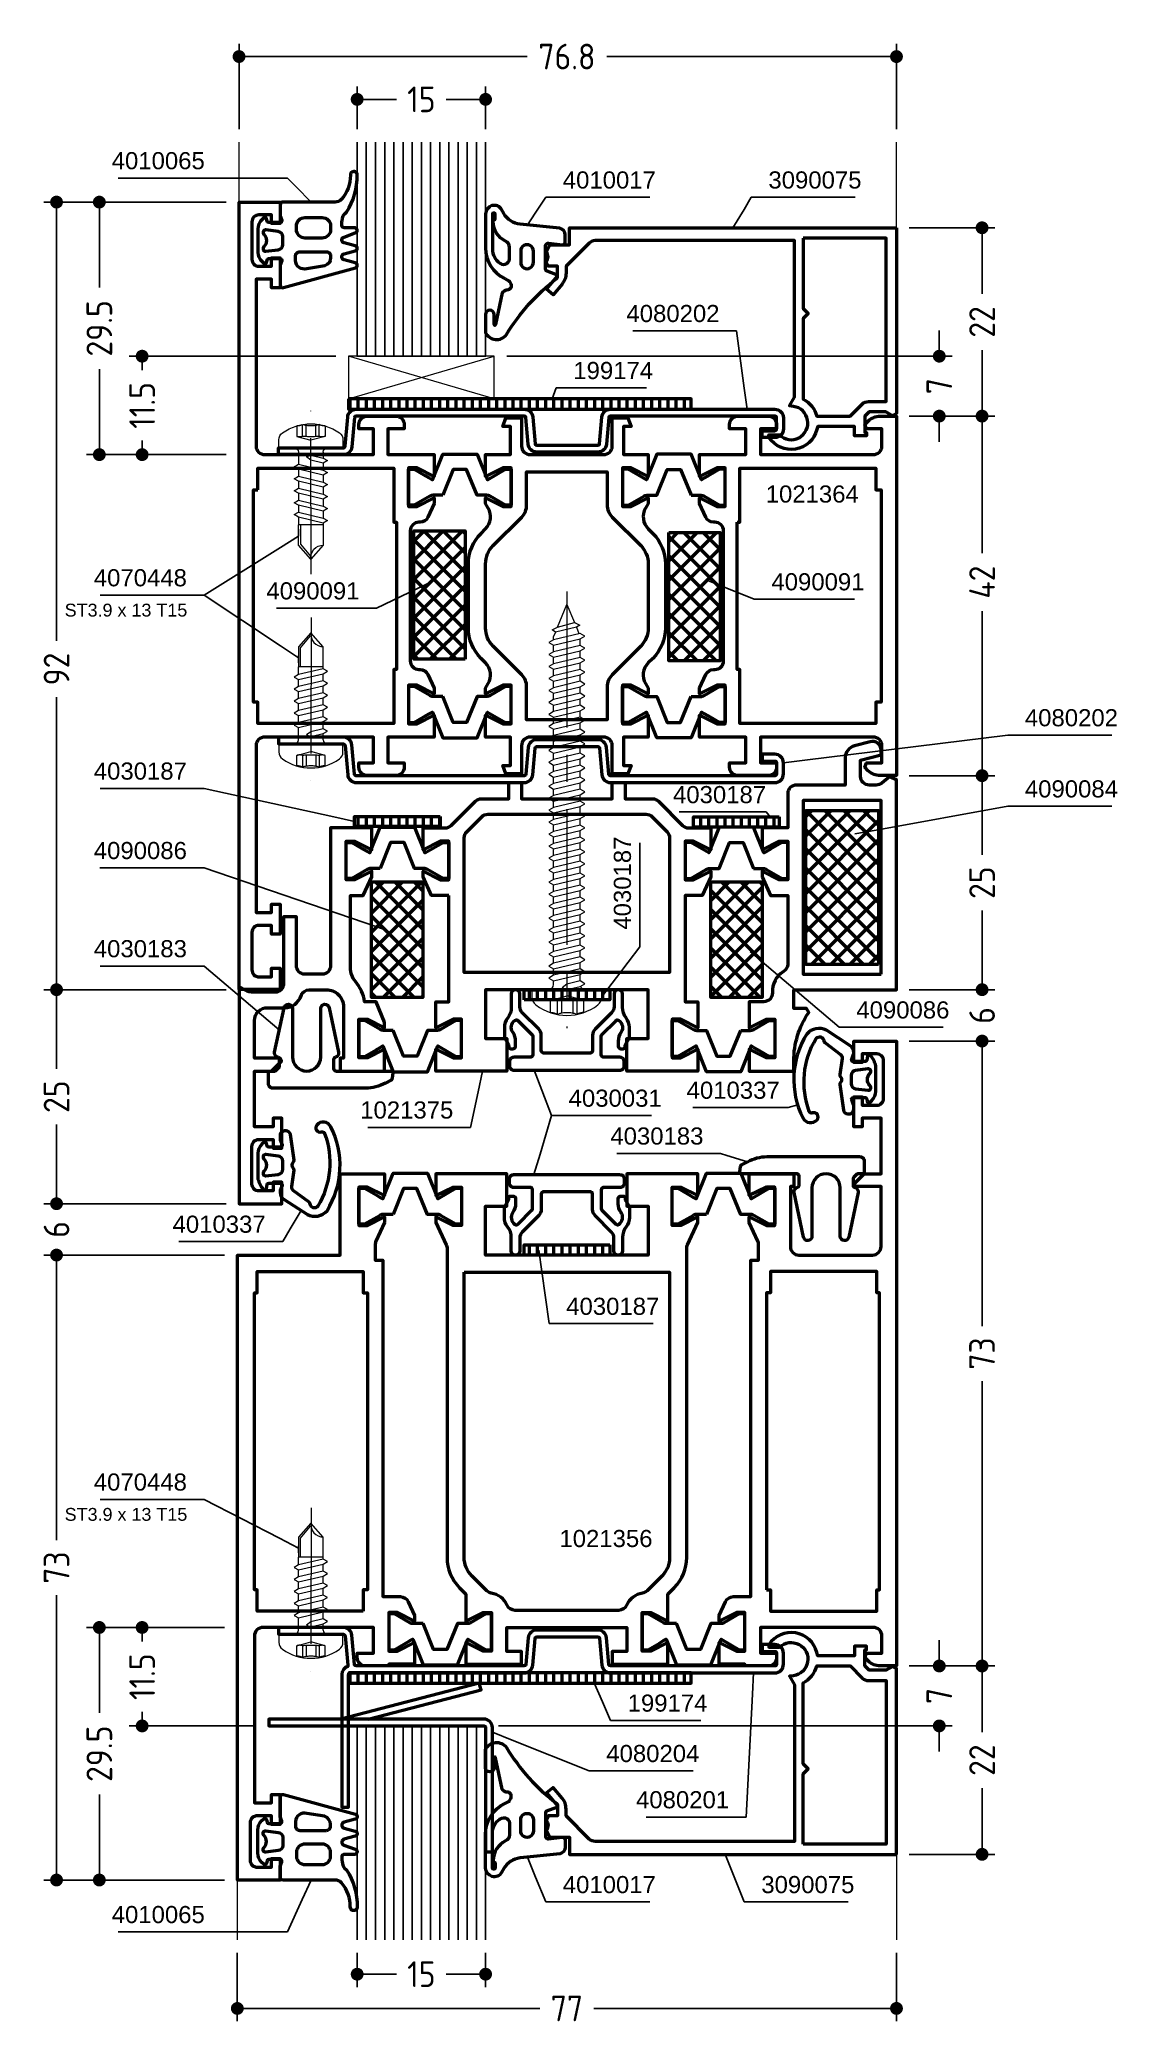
# Model space of a CAD drawing. Header units: millimetres. Extents: x 33 to 159, y 23 to 255.
import ezdxf
from ezdxf.enums import TextEntityAlignment as Align

# ---------------------------------------------------------------- set-up
doc = ezdxf.new("R2010")
doc.units = ezdxf.units.MM
doc.linetypes.add('CENTER', pattern=[50.8, 31.75, -6.35, 6.35, -6.35])
doc.linetypes.add('HIDDEN', pattern=[9.525, 6.35, -3.175])
for name, color, linetype, lineweight in [('AM_5', 3, 'Continuous', 25), ('AM_C', 50, 'Continuous', 50), ('AM_S', 80, 'Continuous', 50), ('Cent3', 70, 'CENTER', 18), ('CHide4', 10, 'HIDDEN', 13), ('Cont2', 2, 'Continuous', 25), ('Cont3', 70, 'Continuous', 18), ('Cont4', 10, 'Continuous', 13)]:
    doc.layers.add(name, color=color, linetype=linetype, lineweight=lineweight)
doc.styles.add('HBS_DIMTEXTSTYLE', font='isocp.shx')
doc.styles.add('SWISSL', font='swissl.ttf')
doc.dimstyles.new('Konstruktionsschnitt 1-1$0', dxfattribs={"dimscale": 0, "dimtxt": 3, "dimasz": 1.5, "dimexe": 1.5, "dimexo": 1.5, "dimgap": 1.5, "dimtad": 0, "dimdsep": 46, "dimtxsty": 'HBS_DIMTEXTSTYLE', "dimblk": 'PUNKT', "dimcen": 0, "dimclrd": 3, "dimclre": 3, "dimclrt": 2, "dimadec": 1, "dimazin": 2, "dimtfac": 0.7, "dimtofl": 0, "dimtmove": 0, "dimatfit": 3, "dimfxl": 0, "dimtolj": 1, "dimtzin": 0, "dimarcsym": 0})

msp = doc.modelspace()

# ---------------------------------------------------------------- texts
at = {"layer": 'AM_5', "color": 2, "char_height": 2, "style": 'SWISSL'}
for s, insert, attachment_point in [('1021364', (128.961, 202.8), 3), ('1021356', (104.861, 78.766), 9)]:
    msp.add_mtext(s, dxfattribs=dict(at, insert=insert, attachment_point=attachment_point))

# ---------------------------------------------------------------- blocks, each defined once
blk = doc.blocks.new('*U25', base_point=(43.9, 167.94))
for p, q in [((43.9, 181.87), (18.9, 181.87)), ((43.9, 180.8), (18.9, 180.8)), ((43.9, 179.73), (18.9, 179.73)), ((43.9, 178.66), (18.9, 178.66)), ((43.9, 177.59), (18.9, 177.59)), ((43.9, 176.51), (18.9, 176.51)), ((43.9, 175.44), (18.9, 175.44)), ((43.9, 174.37), (18.9, 174.37)), ((43.9, 173.3), (18.9, 173.3)), ((43.9, 172.23), (18.9, 172.23)), ((43.9, 171.16), (18.9, 171.16)), ((43.9, 170.09), (18.9, 170.09)), ((43.9, 169.01), (18.9, 169.01))]:
    blk.add_line(p, q)
blk.add_lwpolyline([(18.9, 167.94), (43.9, 167.94), (43.9, 182.94), (18.9, 182.94)])
blk = doc.blocks.new('PUNKT')
at = {"color": 0, "linetype": 'Continuous'}
blk.add_line((-0.5, 0), (-1, 0), dxfattribs=at)
at = {"color": 0, "linetype": 'Continuous', "const_width": 0.5}
blk.add_lwpolyline([(-0.25, 0, 1), (0.25, 0, 1)], format="xyb", close=True, dxfattribs=at)
blk = doc.blocks.new('*D26')
at = {"layer": 'AM_5', "color": 3, "lineweight": -2, "transparency": 16777216}
for p, q in [((70.36, 31.4), (70.36, 27.4)), ((85.36, 31.4), (85.36, 27.4)), ((71.86, 28.9), (74.95, 28.9)), ((83.86, 28.9), (80.77, 28.9))]:
    blk.add_line(p, q, dxfattribs=at)
at = {"layer": 'AM_5', "color": 3, "lineweight": -2, "transparency": 16777216, "xscale": 1.5, "yscale": 1.5, "zscale": 1.5, "rotation": 180}
blk.add_blockref('PUNKT', (70.36, 28.9), dxfattribs=at)
at = {"layer": 'AM_5', "color": 3, "lineweight": -2, "transparency": 16777216, "xscale": 1.5, "yscale": 1.5, "zscale": 1.5}
blk.add_blockref('PUNKT', (85.36, 28.9), dxfattribs=at)
at = {"layer": 'AM_5', "color": 2, "transparency": 16777216, "insert": (77.86, 28.9), "char_height": 3, "attachment_point": 5, "style": 'HBS_DIMTEXTSTYLE'}
blk.add_mtext('\\A1;15', dxfattribs=at)
blk = doc.blocks.new('*D27')
at = {"layer": 'AM_5', "color": 3, "lineweight": -2, "transparency": 16777216}
for p, q in [((56.36, 31.4), (56.36, 23.4)), ((133.36, 31.4), (133.36, 23.4)), ((57.86, 24.9), (91.71, 24.9)), ((131.86, 24.9), (98.01, 24.9))]:
    blk.add_line(p, q, dxfattribs=at)
at = {"layer": 'AM_5', "color": 3, "lineweight": -2, "transparency": 16777216, "xscale": 1.5, "yscale": 1.5, "zscale": 1.5, "rotation": 180}
blk.add_blockref('PUNKT', (56.36, 24.9), dxfattribs=at)
at = {"layer": 'AM_5', "color": 3, "lineweight": -2, "transparency": 16777216, "xscale": 1.5, "yscale": 1.5, "zscale": 1.5}
blk.add_blockref('PUNKT', (133.36, 24.9), dxfattribs=at)
at = {"layer": 'AM_5', "color": 2, "transparency": 16777216, "insert": (94.86, 24.9), "char_height": 3, "attachment_point": 5, "style": 'HBS_DIMTEXTSTYLE'}
blk.add_mtext('\\A1;77', dxfattribs=at)
blk = doc.blocks.new('*D28')
at = {"layer": 'AM_5', "color": 3, "lineweight": -2, "transparency": 16777216}
for p, q in [((54.86, 69.4), (43.74, 69.4)), ((45.24, 67.9), (45.24, 67.76)), ((45.24, 59.4), (45.24, 59.54)), ((58.56, 57.9), (43.74, 57.9))]:
    blk.add_line(p, q, dxfattribs=at)
at = {"layer": 'AM_5', "color": 3, "lineweight": -2, "transparency": 16777216, "xscale": 1.5, "yscale": 1.5, "zscale": 1.5}
for p, rotation in [((45.24, 69.4), 90), ((45.24, 57.9), 270)]:
    blk.add_blockref('PUNKT', p, dxfattribs=dict(at, rotation=rotation))
at = {"layer": 'AM_5', "color": 2, "transparency": 16777216, "insert": (45.24, 63.65), "char_height": 3, "attachment_point": 5, "rotation": 90, "style": 'HBS_DIMTEXTSTYLE'}
blk.add_mtext('\\A1;11.5', dxfattribs=at)
blk = doc.blocks.new('*D29')
at = {"layer": 'AM_5', "color": 3, "lineweight": -2, "transparency": 16777216}
for p, q in [((54.86, 69.4), (38.74, 69.4)), ((40.24, 67.9), (40.24, 59.41)), ((40.24, 41.4), (40.24, 49.89)), ((54.86, 39.9), (38.74, 39.9))]:
    blk.add_line(p, q, dxfattribs=at)
at = {"layer": 'AM_5', "color": 3, "lineweight": -2, "transparency": 16777216, "xscale": 1.5, "yscale": 1.5, "zscale": 1.5}
for p, rotation in [((40.24, 69.4), 90), ((40.24, 39.9), 270)]:
    blk.add_blockref('PUNKT', p, dxfattribs=dict(at, rotation=rotation))
at = {"layer": 'AM_5', "color": 2, "transparency": 16777216, "insert": (40.24, 54.65), "char_height": 3, "attachment_point": 5, "rotation": 90, "style": 'HBS_DIMTEXTSTYLE'}
blk.add_mtext('\\A1;29.5', dxfattribs=at)
blk = doc.blocks.new('*D30')
at = {"layer": 'AM_5', "color": 3, "lineweight": -2, "transparency": 16777216}
for p, q in [((54.86, 112.9), (33.74, 112.9)), ((35.24, 111.4), (35.24, 79.61)), ((35.24, 41.4), (35.24, 73.19)), ((54.86, 39.9), (33.74, 39.9))]:
    blk.add_line(p, q, dxfattribs=at)
at = {"layer": 'AM_5', "color": 3, "lineweight": -2, "transparency": 16777216, "xscale": 1.5, "yscale": 1.5, "zscale": 1.5}
for p, rotation in [((35.24, 112.9), 90), ((35.24, 39.9), 270)]:
    blk.add_blockref('PUNKT', p, dxfattribs=dict(at, rotation=rotation))
at = {"layer": 'AM_5', "color": 2, "transparency": 16777216, "insert": (35.24, 76.4), "char_height": 3, "attachment_point": 5, "rotation": 90, "style": 'HBS_DIMTEXTSTYLE'}
blk.add_mtext('\\A1;73', dxfattribs=at)
blk = doc.blocks.new('*D31')
at = {"layer": 'AM_5', "color": 3, "lineweight": -2, "transparency": 16777216}
for p, q in [((35.24, 120.4), (35.24, 121.9)), ((55.06, 118.9), (33.74, 118.9)), ((54.86, 112.9), (33.74, 112.9)), ((35.24, 111.4), (35.24, 109.9))]:
    blk.add_line(p, q, dxfattribs=at)
at = {"layer": 'AM_5', "color": 3, "lineweight": -2, "transparency": 16777216, "xscale": 1.5, "yscale": 1.5, "zscale": 1.5}
for p, rotation in [((35.24, 118.9), 270), ((35.24, 112.9), 90)]:
    blk.add_blockref('PUNKT', p, dxfattribs=dict(at, rotation=rotation))
at = {"layer": 'AM_5', "color": 2, "transparency": 16777216, "insert": (35.24, 115.9), "char_height": 3, "attachment_point": 5, "rotation": 90, "style": 'HBS_DIMTEXTSTYLE'}
blk.add_mtext('\\A1;6', dxfattribs=at)
blk = doc.blocks.new('*D32')
at = {"layer": 'AM_5', "color": 3, "lineweight": -2, "transparency": 16777216}
for p, q in [((55.06, 143.9), (33.74, 143.9)), ((35.24, 142.4), (35.24, 134.65)), ((35.24, 120.4), (35.24, 128.15)), ((55.06, 118.9), (33.74, 118.9))]:
    blk.add_line(p, q, dxfattribs=at)
at = {"layer": 'AM_5', "color": 3, "lineweight": -2, "transparency": 16777216, "xscale": 1.5, "yscale": 1.5, "zscale": 1.5}
for p, rotation in [((35.24, 143.9), 90), ((35.24, 118.9), 270)]:
    blk.add_blockref('PUNKT', p, dxfattribs=dict(at, rotation=rotation))
at = {"layer": 'AM_5', "color": 2, "transparency": 16777216, "insert": (35.24, 131.4), "char_height": 3, "attachment_point": 5, "rotation": 90, "style": 'HBS_DIMTEXTSTYLE'}
blk.add_mtext('\\A1;25', dxfattribs=at)
blk = doc.blocks.new('*D33')
at = {"layer": 'AM_5', "color": 3, "lineweight": -2, "transparency": 16777216}
for p, q in [((138.36, 66.4), (138.36, 67.9)), ((134.86, 64.9), (139.86, 64.9)), ((86.86, 57.9), (139.86, 57.9)), ((138.36, 56.4), (138.36, 54.9))]:
    blk.add_line(p, q, dxfattribs=at)
at = {"layer": 'AM_5', "color": 3, "lineweight": -2, "transparency": 16777216, "xscale": 1.5, "yscale": 1.5, "zscale": 1.5}
for p, rotation in [((138.36, 64.9), 270), ((138.36, 57.9), 90)]:
    blk.add_blockref('PUNKT', p, dxfattribs=dict(at, rotation=rotation))
at = {"layer": 'AM_5', "color": 2, "transparency": 16777216, "insert": (138.36, 61.4), "char_height": 3, "attachment_point": 5, "rotation": 90, "style": 'HBS_DIMTEXTSTYLE'}
blk.add_mtext('\\A1;7', dxfattribs=at)
blk = doc.blocks.new('*D34')
at = {"layer": 'AM_5', "color": 3, "lineweight": -2, "transparency": 16777216}
for p, q in [((134.86, 64.9), (144.86, 64.9)), ((143.36, 63.4), (143.36, 57.18)), ((143.36, 44.4), (143.36, 50.62)), ((134.86, 42.9), (144.86, 42.9))]:
    blk.add_line(p, q, dxfattribs=at)
at = {"layer": 'AM_5', "color": 3, "lineweight": -2, "transparency": 16777216, "xscale": 1.5, "yscale": 1.5, "zscale": 1.5}
for p, rotation in [((143.36, 64.9), 90), ((143.36, 42.9), 270)]:
    blk.add_blockref('PUNKT', p, dxfattribs=dict(at, rotation=rotation))
at = {"layer": 'AM_5', "color": 2, "transparency": 16777216, "insert": (143.36, 53.9), "char_height": 3, "attachment_point": 5, "rotation": 90, "style": 'HBS_DIMTEXTSTYLE'}
blk.add_mtext('\\A1;22', dxfattribs=at)
blk = doc.blocks.new('*D35')
at = {"layer": 'AM_5', "color": 3, "lineweight": -2, "transparency": 16777216}
for p, q in [((134.86, 137.9), (144.86, 137.9)), ((143.36, 136.4), (143.36, 104.61)), ((143.36, 66.4), (143.36, 98.19)), ((134.86, 64.9), (144.86, 64.9))]:
    blk.add_line(p, q, dxfattribs=at)
at = {"layer": 'AM_5', "color": 3, "lineweight": -2, "transparency": 16777216, "xscale": 1.5, "yscale": 1.5, "zscale": 1.5}
for p, rotation in [((143.36, 137.9), 90), ((143.36, 64.9), 270)]:
    blk.add_blockref('PUNKT', p, dxfattribs=dict(at, rotation=rotation))
at = {"layer": 'AM_5', "color": 2, "transparency": 16777216, "insert": (143.36, 101.4), "char_height": 3, "attachment_point": 5, "rotation": 90, "style": 'HBS_DIMTEXTSTYLE'}
blk.add_mtext('\\A1;73', dxfattribs=at)
blk = doc.blocks.new('*D36')
at = {"layer": 'AM_5', "color": 3, "lineweight": -2, "transparency": 16777216}
for p, q in [((143.36, 145.4), (143.36, 146.9)), ((134.86, 143.9), (144.86, 143.9)), ((134.86, 137.9), (144.86, 137.9)), ((143.36, 136.4), (143.36, 134.9))]:
    blk.add_line(p, q, dxfattribs=at)
at = {"layer": 'AM_5', "color": 3, "lineweight": -2, "transparency": 16777216, "xscale": 1.5, "yscale": 1.5, "zscale": 1.5}
for p, rotation in [((143.36, 143.9), 270), ((143.36, 137.9), 90)]:
    blk.add_blockref('PUNKT', p, dxfattribs=dict(at, rotation=rotation))
at = {"layer": 'AM_5', "color": 2, "transparency": 16777216, "insert": (143.36, 140.9), "char_height": 3, "attachment_point": 5, "rotation": 90, "style": 'HBS_DIMTEXTSTYLE'}
blk.add_mtext('\\A1;6', dxfattribs=at)
blk = doc.blocks.new('*D37')
at = {"layer": 'AM_5', "color": 3, "lineweight": -2, "transparency": 16777216}
for p, q in [((134.86, 168.9), (144.86, 168.9)), ((143.36, 167.4), (143.36, 159.65)), ((143.36, 145.4), (143.36, 153.15)), ((134.86, 143.9), (144.86, 143.9))]:
    blk.add_line(p, q, dxfattribs=at)
at = {"layer": 'AM_5', "color": 3, "lineweight": -2, "transparency": 16777216, "xscale": 1.5, "yscale": 1.5, "zscale": 1.5}
for p, rotation in [((143.36, 168.9), 90), ((143.36, 143.9), 270)]:
    blk.add_blockref('PUNKT', p, dxfattribs=dict(at, rotation=rotation))
at = {"layer": 'AM_5', "color": 2, "transparency": 16777216, "insert": (143.36, 156.4), "char_height": 3, "attachment_point": 5, "rotation": 90, "style": 'HBS_DIMTEXTSTYLE'}
blk.add_mtext('\\A1;25', dxfattribs=at)
blk = doc.blocks.new('*S512')
at = {"layer": 'AM_5', "color": 3}
for p, q in [((40.34, 146.66), (52.47, 146.66)), ((52.47, 146.66), (61.26, 139.2)), ((61.26, 139.2), (61.27, 139.2))]:
    blk.add_line(p, q, dxfattribs=at)
at = {"layer": 'AM_5', "color": 2, "insert": (50.47, 147.66), "char_height": 2, "attachment_point": 9, "style": 'SWISSL'}
blk.add_mtext('4030183', dxfattribs=at)
blk = doc.blocks.new('*S513')
at = {"layer": 'AM_5', "color": 3}
for p, q in [((100.68, 124.78), (112.81, 124.78)), ((112.81, 124.78), (113.55, 124.55))]:
    blk.add_line(p, q, dxfattribs=at)
at = {"layer": 'AM_5', "color": 3, "linetype": 'Continuous'}
blk.add_line((113.55, 124.55), (115.94, 123.81), dxfattribs=at)
at = {"layer": 'AM_5', "color": 2, "insert": (110.81, 125.78), "char_height": 2, "attachment_point": 9, "style": 'SWISSL'}
blk.add_mtext('4030183', dxfattribs=at)
blk = doc.blocks.new('*S514')
at = {"layer": 'AM_5', "color": 3, "linetype": 'Continuous'}
blk.add_line((91.19, 40.25), (90.24, 42.56), dxfattribs=at)
at = {"layer": 'AM_5', "color": 3}
for p, q in [((92.38, 37.34), (91.19, 40.25)), ((104.53, 37.34), (92.38, 37.34))]:
    blk.add_line(p, q, dxfattribs=at)
at = {"layer": 'AM_5', "color": 2, "insert": (94.38, 38.34), "char_height": 2, "attachment_point": 7, "style": 'SWISSL'}
blk.add_mtext('4010017', dxfattribs=at)
blk = doc.blocks.new('*D63')
at = {"layer": 'AM_5', "color": 3, "lineweight": -2, "transparency": 16777216}
for p, q in [((70.36, 244.4), (70.36, 249.4)), ((85.36, 244.4), (85.36, 249.4)), ((71.86, 247.9), (74.95, 247.9)), ((83.86, 247.9), (80.77, 247.9))]:
    blk.add_line(p, q, dxfattribs=at)
at = {"layer": 'AM_5', "color": 3, "lineweight": -2, "transparency": 16777216, "xscale": 1.5, "yscale": 1.5, "zscale": 1.5, "rotation": 180}
blk.add_blockref('PUNKT', (70.36, 247.9), dxfattribs=at)
at = {"layer": 'AM_5', "color": 3, "lineweight": -2, "transparency": 16777216, "xscale": 1.5, "yscale": 1.5, "zscale": 1.5}
blk.add_blockref('PUNKT', (85.36, 247.9), dxfattribs=at)
at = {"layer": 'AM_5', "color": 2, "transparency": 16777216, "insert": (77.86, 247.9), "char_height": 3, "attachment_point": 5, "style": 'HBS_DIMTEXTSTYLE'}
blk.add_mtext('\\A1;15', dxfattribs=at)
blk = doc.blocks.new('*D64')
at = {"layer": 'AM_5', "color": 3, "lineweight": -2, "transparency": 16777216}
for p, q in [((56.56, 244.4), (56.56, 254.4)), ((58.06, 252.9), (90.21, 252.9)), ((131.86, 252.9), (99.51, 252.9)), ((133.36, 244.4), (133.36, 254.4))]:
    blk.add_line(p, q, dxfattribs=at)
at = {"layer": 'AM_5', "color": 3, "lineweight": -2, "transparency": 16777216, "xscale": 1.5, "yscale": 1.5, "zscale": 1.5, "rotation": 180}
blk.add_blockref('PUNKT', (56.56, 252.9), dxfattribs=at)
at = {"layer": 'AM_5', "color": 3, "lineweight": -2, "transparency": 16777216, "xscale": 1.5, "yscale": 1.5, "zscale": 1.5}
blk.add_blockref('PUNKT', (133.36, 252.9), dxfattribs=at)
at = {"layer": 'AM_5', "color": 2, "transparency": 16777216, "insert": (94.86, 252.9), "char_height": 3, "attachment_point": 5, "style": 'HBS_DIMTEXTSTYLE'}
blk.add_mtext('\\A1;76.8', dxfattribs=at)
blk = doc.blocks.new('*S515')
at = {"layer": 'AM_5', "color": 3, "linetype": 'Continuous'}
blk.add_line((91.62, 235.32), (90.24, 233.24), dxfattribs=at)
at = {"layer": 'AM_5', "color": 3}
for p, q in [((92.38, 236.46), (91.62, 235.32)), ((104.53, 236.46), (92.38, 236.46))]:
    blk.add_line(p, q, dxfattribs=at)
at = {"layer": 'AM_5', "color": 2, "insert": (94.38, 237.46), "char_height": 2, "attachment_point": 7, "style": 'SWISSL'}
blk.add_mtext('4010017', dxfattribs=at)
blk = doc.blocks.new('*S516')
at = {"layer": 'AM_5', "color": 3}
for p, q in [((42.43, 238.71), (62.21, 238.71)), ((62.21, 238.71), (63.23, 237.68))]:
    blk.add_line(p, q, dxfattribs=at)
at = {"layer": 'AM_5', "color": 3, "linetype": 'Continuous'}
blk.add_line((63.23, 237.68), (64.98, 235.9), dxfattribs=at)
at = {"layer": 'AM_5', "color": 2, "insert": (52.56, 239.71), "char_height": 2, "attachment_point": 9, "style": 'SWISSL'}
blk.add_mtext('4010065', dxfattribs=at)
blk = doc.blocks.new('*S517')
at = {"layer": 'AM_5', "color": 3, "linetype": 'Continuous'}
blk.add_line((91.93, 110.99), (91.58, 113.47), dxfattribs=at)
at = {"layer": 'AM_5', "color": 3}
for p, q in [((92.78, 104.89), (91.93, 110.99)), ((104.93, 104.89), (92.78, 104.89))]:
    blk.add_line(p, q, dxfattribs=at)
at = {"layer": 'AM_5', "color": 2, "insert": (94.78, 105.89), "char_height": 2, "attachment_point": 7, "style": 'SWISSL'}
blk.add_mtext('4030187', dxfattribs=at)
blk = doc.blocks.new('*S518')
at = {"layer": 'AM_5', "color": 3}
for p, q in [((103.37, 161.06), (103.37, 148.91)), ((103.37, 148.91), (100.64, 145.32))]:
    blk.add_line(p, q, dxfattribs=at)
at = {"layer": 'AM_5', "color": 3, "linetype": 'Continuous'}
blk.add_line((100.64, 145.32), (99.13, 143.33), dxfattribs=at)
at = {"layer": 'AM_5', "color": 2, "insert": (102.37, 150.91), "char_height": 2, "attachment_point": 7, "rotation": 90, "style": 'SWISSL'}
blk.add_mtext('4030187', dxfattribs=at)
blk = doc.blocks.new('*S519')
at = {"layer": 'AM_5', "color": 3, "linetype": 'Continuous'}
for p, q in [((91.92, 132.17), (91.02, 134.5)), ((91.72, 124.7), (91.01, 122.3))]:
    blk.add_line(p, q, dxfattribs=at)
at = {"layer": 'AM_5', "color": 3}
for p, q in [((93.06, 129.2), (91.92, 132.17)), ((93.06, 129.2), (91.72, 124.7)), ((104.76, 129.2), (93.06, 129.2))]:
    blk.add_line(p, q, dxfattribs=at)
at = {"layer": 'AM_5', "color": 2, "insert": (95.06, 130.2), "char_height": 2, "attachment_point": 7, "style": 'SWISSL'}
blk.add_mtext('4030031', dxfattribs=at)
blk = doc.blocks.new('WS4070448')
at = {"layer": 'Cent3', "ltscale": 0.5}
blk.add_line((8.05, -14.4), (8.07, 4.66), dxfattribs=at)
at = {"layer": 'CHide4', "ltscale": 0.3}
for p, q in [((7.1, 1.69), (7.1, 3.08)), ((7.51, 1.69), (7.51, 2.97)), ((8.63, 1.69), (8.63, 2.97)), ((9.04, 1.69), (9.04, 3.08))]:
    blk.add_line(p, q, dxfattribs=at)
for points in [[(6.42, 2.92), (6.42, 1.69)], [(9.72, 2.92), (9.72, 1.69)], [(6.42, 1.69), (8.07, 1.25)], [(9.72, 1.69), (8.07, 1.25)]]:
    blk.add_lwpolyline(points, dxfattribs=at)
for centre, radius, start, end in [((6.48, 4.2), 1.28, 267.2848, 298.8872), ((8.07, 5.85), 2.94, 250.6988, 289.3012), ((9.66, 4.2), 1.28, 241.1128, 272.7152), ((6.76, 2.85), 1.21, 253.6643, 286.3357), ((8.07, 11.78), 10.13, 264.4948, 275.5052), ((9.38, 2.85), 1.21, 253.6643, 286.3357)]:
    blk.add_arc(centre, radius, start, end, dxfattribs=at)
at = {"layer": 'Cont4'}
for p, q in [((6.62, -8.64), (6.62, -11)), ((6.62, -8.64), (9.52, -8.64)), ((9.52, -11), (9.52, -8.64)), ((6.62, -11), (8.07, -12.64)), ((8.07, -12.64), (9.52, -11))]:
    blk.add_line(p, q, dxfattribs=at)
blk.add_lwpolyline([(11.39, 2.11, 0.314856), (4.74, 2.11, 0.244912), (4.32, 1.29), (4.32, 0.36), (11.82, 0.36), (11.82, 1.29, 0.244912), (11.39, 2.11, 0.138291)], format="xyb", dxfattribs=at)
for points in [[(6.12, -1.14), (6.62, -1.43), (8.07, -1.08), (8.57, -0.71), (8.07, -0.51), (6.62, -0.85)], [(6.12, -2.54), (6.62, -2.83), (9.52, -2.14), (10.02, -1.85), (9.52, -1.56), (6.62, -2.25)], [(6.12, -3.94), (6.62, -4.23), (9.52, -3.54), (10.02, -3.25), (9.52, -2.96), (6.62, -3.65)], [(6.12, -5.34), (6.62, -5.63), (9.52, -4.94), (10.02, -4.65), (9.52, -4.36), (6.62, -5.05)], [(6.12, -6.74), (6.62, -7.03), (9.52, -6.34), (10.02, -6.05), (9.52, -5.76), (6.62, -6.45)], [(6.12, -8.14), (6.62, -8.43), (9.52, -7.74), (10.02, -7.45), (9.52, -7.16), (6.62, -7.85)]]:
    blk.add_lwpolyline(points, close=True, dxfattribs=at)
for points in [[(6.62, -0.14), (6.62, -0.85)], [(6.62, -1.43), (6.62, -1.85)], [(6.62, -1.43), (6.62, -2.25)], [(6.62, -1.43), (6.62, -2.25)], [(9.52, -0.14), (9.52, -1.56)], [(9.52, -2.14), (9.52, -2.96)], [(6.62, -2.83), (6.62, -3.65)], [(6.62, -4.23), (6.62, -5.05)], [(9.52, -3.54), (9.52, -4.36)], [(6.62, -5.63), (6.62, -6.45)], [(9.52, -4.94), (9.52, -5.76)], [(9.52, -6.34), (9.52, -7.16)], [(6.62, -7.03), (6.62, -7.85)], [(6.62, -8.43), (6.62, -8.64)], [(9.27, -8.64), (9.27, -10.89), (8.1, -12.28)], [(9.52, -7.74), (9.52, -8.64)], [(9.52, -9.14), (9.52, -9.96)], [(6.62, -9.83), (6.62, -10.65)]]:
    blk.add_lwpolyline(points, dxfattribs=at)
for centre, radius, start, end in [((6.12, -0.14), 0.5, 0, 90), ((10.02, -0.14), 0.5, 90, 180), ((6.61, -12.47), 1.47, 353.4244, 89.6688)]:
    blk.add_arc(centre, radius, start, end, dxfattribs=at)
blk = doc.blocks.new('*S520')
at = {"layer": 'AM_5', "color": 3}
for p, q in [((52.47, 189.99), (61.39, 195.55)), ((40.32, 189.99), (52.47, 189.99)), ((52.47, 189.99), (61.42, 184.06))]:
    blk.add_line(p, q, dxfattribs=at)
at = {"layer": 'AM_5', "color": 3, "linetype": 'Continuous'}
for p, q in [((61.39, 195.55), (63.51, 196.88)), ((61.42, 184.06), (63.51, 182.68))]:
    blk.add_line(p, q, dxfattribs=at)
at = {"layer": 'AM_5', "color": 2, "insert": (50.47, 190.99), "char_height": 2, "attachment_point": 9, "style": 'SWISSL'}
blk.add_mtext('4070448', dxfattribs=at)
blk = doc.blocks.new('*D70')
at = {"layer": 'AM_5', "color": 3, "lineweight": -2, "transparency": 16777216}
for p, q in [((134.86, 232.9), (144.86, 232.9)), ((143.36, 231.4), (143.36, 225.18)), ((143.36, 212.4), (143.36, 218.62)), ((134.86, 210.9), (144.86, 210.9))]:
    blk.add_line(p, q, dxfattribs=at)
at = {"layer": 'AM_5', "color": 3, "lineweight": -2, "transparency": 16777216, "xscale": 1.5, "yscale": 1.5, "zscale": 1.5}
for p, rotation in [((143.36, 232.9), 90), ((143.36, 210.9), 270)]:
    blk.add_blockref('PUNKT', p, dxfattribs=dict(at, rotation=rotation))
at = {"layer": 'AM_5', "color": 2, "transparency": 16777216, "insert": (143.36, 221.9), "char_height": 3, "attachment_point": 5, "rotation": 90, "style": 'HBS_DIMTEXTSTYLE'}
blk.add_mtext('\\A1;22', dxfattribs=at)
blk = doc.blocks.new('*D71')
at = {"layer": 'AM_5', "color": 3, "lineweight": -2, "transparency": 16777216}
for p, q in [((138.36, 219.4), (138.36, 220.9)), ((87.86, 217.9), (139.86, 217.9)), ((134.86, 210.9), (139.86, 210.9)), ((138.36, 209.4), (138.36, 207.9))]:
    blk.add_line(p, q, dxfattribs=at)
at = {"layer": 'AM_5', "color": 3, "lineweight": -2, "transparency": 16777216, "xscale": 1.5, "yscale": 1.5, "zscale": 1.5}
for p, rotation in [((138.36, 217.9), 270), ((138.36, 210.9), 90)]:
    blk.add_blockref('PUNKT', p, dxfattribs=dict(at, rotation=rotation))
at = {"layer": 'AM_5', "color": 2, "transparency": 16777216, "insert": (138.36, 214.4), "char_height": 3, "attachment_point": 5, "rotation": 90, "style": 'HBS_DIMTEXTSTYLE'}
blk.add_mtext('\\A1;7', dxfattribs=at)
blk = doc.blocks.new('*D72')
at = {"layer": 'AM_5', "color": 3, "lineweight": -2, "transparency": 16777216}
for p, q in [((67.86, 217.9), (43.74, 217.9)), ((45.24, 216.4), (45.24, 216.26)), ((45.24, 207.9), (45.24, 208.04)), ((55.06, 206.4), (43.74, 206.4))]:
    blk.add_line(p, q, dxfattribs=at)
at = {"layer": 'AM_5', "color": 3, "lineweight": -2, "transparency": 16777216, "xscale": 1.5, "yscale": 1.5, "zscale": 1.5}
for p, rotation in [((45.24, 217.9), 90), ((45.24, 206.4), 270)]:
    blk.add_blockref('PUNKT', p, dxfattribs=dict(at, rotation=rotation))
at = {"layer": 'AM_5', "color": 2, "transparency": 16777216, "insert": (45.24, 212.15), "char_height": 3, "attachment_point": 5, "rotation": 90, "style": 'HBS_DIMTEXTSTYLE'}
blk.add_mtext('\\A1;11.5', dxfattribs=at)
blk = doc.blocks.new('*D73')
at = {"layer": 'AM_5', "color": 3, "lineweight": -2, "transparency": 16777216}
for p, q in [((55.06, 235.9), (38.74, 235.9)), ((40.24, 234.4), (40.24, 225.91)), ((40.24, 207.9), (40.24, 216.39)), ((55.06, 206.4), (38.74, 206.4))]:
    blk.add_line(p, q, dxfattribs=at)
at = {"layer": 'AM_5', "color": 3, "lineweight": -2, "transparency": 16777216, "xscale": 1.5, "yscale": 1.5, "zscale": 1.5}
for p, rotation in [((40.24, 235.9), 90), ((40.24, 206.4), 270)]:
    blk.add_blockref('PUNKT', p, dxfattribs=dict(at, rotation=rotation))
at = {"layer": 'AM_5', "color": 2, "transparency": 16777216, "insert": (40.24, 221.15), "char_height": 3, "attachment_point": 5, "rotation": 90, "style": 'HBS_DIMTEXTSTYLE'}
blk.add_mtext('\\A1;29.5', dxfattribs=at)
blk = doc.blocks.new('ws4070048')
at = {"layer": 'Cent3', "ltscale": 0.5}
blk.add_line((0, -46.5), (0, 4.5), dxfattribs=at)
at = {"layer": 'CHide4', "ltscale": 0.5}
for p, q in [((-1.17, 1.25), (-1.17, 2.88)), ((-0.68, 1.25), (-0.68, 2.75)), ((0.64, 1.25), (0.64, 2.75)), ((1.13, 1.25), (1.13, 2.88))]:
    blk.add_line(p, q, dxfattribs=at)
for points in [[(-1.97, 2.67), (-1.97, 1.25)], [(1.93, 2.68), (1.93, 1.25)], [(-1.97, 1.25), (-0.02, 0.73)], [(1.93, 1.25), (-0.02, 0.73)]]:
    blk.add_lwpolyline(points, dxfattribs=at)
for centre, radius, start, end in [((-1.96, 4.21), 1.54, 269.5743, 300.8836), ((-0.02, 6.16), 3.47, 250.6988, 289.3012), ((1.89, 4.21), 1.52, 240.1044, 271.5646), ((-1.57, 2.62), 1.43, 253.6643, 286.3357), ((-0.02, 13.16), 11.97, 264.4948, 275.5052), ((1.53, 2.62), 1.43, 253.6643, 286.3357)]:
    blk.add_arc(centre, radius, start, end, dxfattribs=at)
at = {"layer": 'Cont4'}
blk.add_lwpolyline([(3.62, 1.78, 0.336235), (-3.62, 1.78, 0.234691), (-4.1, 0.82), (-4.1, 0), (4.1, 0), (4.1, 0.82, 0.234691), (3.62, 1.78, 0.14402)], format="xyb", dxfattribs=at)
for points in [[(-1.55, -0.38), (-2.1, -0.7), (-1.55, -1.02), (0, -0.65), (0.55, -0.23), (0, -0.01)], [(-1.55, -1.78), (-2.1, -2.1), (-1.55, -2.42), (1.55, -1.68), (2.1, -1.36), (1.55, -1.04)], [(-1.55, -3.18), (-2.1, -3.5), (-1.55, -3.82), (1.55, -3.08), (2.1, -2.76), (1.55, -2.44)], [(-1.55, -4.58), (-2.1, -4.9), (-1.55, -5.22), (1.55, -4.48), (2.1, -4.16), (1.55, -3.84)], [(-1.55, -5.98), (-2.1, -6.3), (-1.55, -6.62), (1.55, -5.88), (2.1, -5.56), (1.55, -5.24)], [(-1.55, -7.38), (-2.1, -7.7), (-1.55, -8.02), (1.55, -7.28), (2.1, -6.96), (1.55, -6.64)], [(-1.55, -8.78), (-2.1, -9.1), (-1.55, -9.42), (1.55, -8.68), (2.1, -8.36), (1.55, -8.04)], [(-1.55, -10.18), (-2.1, -10.5), (-1.55, -10.82), (1.55, -10.08), (2.1, -9.76), (1.55, -9.44)], [(-1.55, -11.58), (-2.1, -11.9), (-1.55, -12.22), (1.55, -11.48), (2.1, -11.16), (1.55, -10.84)], [(-1.55, -12.98), (-2.1, -13.3), (-1.55, -13.62), (1.55, -12.88), (2.1, -12.56), (1.55, -12.24)], [(-1.55, -14.38), (-2.1, -14.7), (-1.55, -15.02), (1.55, -14.28), (2.1, -13.96), (1.55, -13.64)], [(-1.55, -15.78), (-2.1, -16.1), (-1.55, -16.42), (1.55, -15.68), (2.1, -15.36), (1.55, -15.04)], [(-1.55, -17.18), (-2.1, -17.5), (-1.55, -17.82), (1.55, -17.08), (2.1, -16.76), (1.55, -16.44)], [(-1.55, -18.58), (-2.1, -18.9), (-1.55, -19.22), (1.55, -18.48), (2.1, -18.16), (1.55, -17.84)], [(-1.55, -19.98), (-2.1, -20.3), (-1.55, -20.62), (1.55, -19.88), (2.1, -19.56), (1.55, -19.24)], [(-1.55, -21.38), (-2.1, -21.7), (-1.55, -22.02), (1.55, -21.28), (2.1, -20.96), (1.55, -20.64)], [(-1.55, -22.78), (-2.1, -23.1), (-1.55, -23.42), (1.55, -22.68), (2.1, -22.36), (1.55, -22.04)], [(-1.55, -24.18), (-2.1, -24.5), (-1.55, -24.82), (1.55, -24.08), (2.1, -23.76), (1.55, -23.44)], [(-1.55, -25.58), (-2.1, -25.9), (-1.55, -26.22), (1.55, -25.48), (2.1, -25.16), (1.55, -24.84)], [(-1.55, -26.98), (-2.1, -27.3), (-1.55, -27.62), (1.55, -26.88), (2.1, -26.56), (1.55, -26.24)], [(-1.55, -28.38), (-2.1, -28.7), (-1.55, -29.02), (1.55, -28.28), (2.1, -27.96), (1.55, -27.64)], [(-1.55, -29.78), (-2.1, -30.1), (-1.55, -30.42), (1.55, -29.68), (2.1, -29.36), (1.55, -29.04)], [(-1.55, -31.18), (-2.1, -31.5), (-1.55, -31.82), (1.55, -31.08), (2.1, -30.76), (1.55, -30.44)], [(-1.55, -32.58), (-2.1, -32.9), (-1.55, -33.22), (1.55, -32.48), (2.1, -32.16), (1.55, -31.84)], [(-1.55, -33.98), (-2.1, -34.3), (-1.55, -34.62), (1.55, -33.88), (2.1, -33.56), (1.55, -33.24)], [(-1.55, -35.38), (-2.1, -35.7), (-1.55, -36.02), (1.55, -35.28), (2.1, -34.96), (1.55, -34.64)], [(-1.55, -36.78), (-2.1, -37.1), (-1.55, -37.42), (1.55, -36.68), (2.1, -36.36), (1.55, -36.04)], [(-1.55, -38.18), (-2.1, -38.5), (-1.55, -38.82), (1.55, -38.08), (2.1, -37.76), (1.55, -37.44)], [(-1.55, -39.58), (-2.1, -39.9), (-1.55, -40.22), (1.55, -39.48), (2.1, -39.16), (1.55, -38.84)], [(-1.55, -40.98), (-2.1, -41.3), (-1.55, -41.62), (1.55, -40.88), (2.1, -40.56), (1.55, -40.24)], [(1.34, -41.76), (1.73, -42.02), (1.11, -42.33), (-0.87, -42.9), (-1.5, -42.59), (-1.11, -42.33)]]:
    blk.add_lwpolyline(points, close=True, dxfattribs=at)
for points in [[(-1.55, -1.02), (-1.55, -1.78)], [(1.55, -0.6), (1.55, -1.04)], [(1.55, -1.68), (1.55, -2.44)], [(-1.55, -2.42), (-1.55, -3.18)], [(-1.55, -3.82), (-1.55, -4.58)], [(1.55, -3.08), (1.55, -3.84)], [(1.55, -4.48), (1.55, -5.24)], [(-1.55, -5.22), (-1.55, -5.98)], [(-1.55, -6.62), (-1.55, -7.38)], [(1.55, -5.88), (1.55, -6.64)], [(-1.55, -8.02), (-1.55, -8.78)], [(1.55, -7.28), (1.55, -8.04)], [(1.55, -8.68), (1.55, -9.44)], [(-1.55, -9.42), (-1.55, -10.18)], [(-1.55, -10.82), (-1.55, -11.58)], [(1.55, -10.08), (1.55, -10.84)], [(1.55, -11.48), (1.55, -12.24)], [(-1.55, -12.22), (-1.55, -12.98)], [(-1.55, -13.62), (-1.55, -14.38)], [(1.55, -12.88), (1.55, -13.64)], [(-1.55, -15.02), (-1.55, -15.78)], [(1.55, -14.28), (1.55, -15.04)], [(1.55, -15.68), (1.55, -16.44)], [(-1.55, -16.42), (-1.55, -17.18)], [(-1.55, -17.82), (-1.55, -18.58)], [(1.55, -17.08), (1.55, -17.84)], [(1.55, -18.48), (1.55, -19.24)], [(-1.55, -19.22), (-1.55, -19.98)], [(-1.55, -20.62), (-1.55, -21.38)], [(1.55, -19.88), (1.55, -20.64)], [(-1.55, -22.02), (-1.55, -22.78)], [(1.55, -21.28), (1.55, -22.04)], [(1.55, -22.68), (1.55, -23.44)], [(-1.55, -23.42), (-1.55, -24.18)], [(-1.55, -24.82), (-1.55, -25.58)], [(1.55, -24.08), (1.55, -24.84)], [(1.55, -25.48), (1.55, -26.24)], [(-1.55, -26.22), (-1.55, -26.98)], [(-1.55, -27.62), (-1.55, -28.38)], [(1.55, -26.88), (1.55, -27.64)], [(-1.55, -29.02), (-1.55, -29.78)], [(1.55, -28.28), (1.55, -29.04)], [(1.55, -29.68), (1.55, -30.44)], [(-1.55, -30.42), (-1.55, -31.18)], [(-1.55, -31.82), (-1.55, -32.58)], [(1.55, -31.08), (1.55, -31.84)], [(-1.55, -33.22), (-1.55, -33.98)], [(-1.55, -34.62), (-1.55, -35.38)], [(1.55, -32.48), (1.55, -33.24)], [(1.55, -33.88), (1.55, -34.64)], [(-1.55, -36.02), (-1.55, -36.78)], [(1.55, -35.28), (1.55, -36.04)], [(1.55, -36.68), (1.55, -37.44)], [(-1.55, -37.42), (-1.55, -38.18)], [(-1.55, -38.82), (-1.55, -39.58)], [(1.55, -38.08), (1.55, -38.84)], [(-1.55, -40.22), (-1.55, -40.98)], [(-1.11, -42.33), (-1.41, -41.59)], [(1.34, -41.76), (1.55, -41.26)], [(1.55, -39.48), (1.55, -40.24)], [(1.55, -40.88), (1.55, -41.26)], [(1.11, -42.33), (0, -45), (-0.87, -42.9)]]:
    blk.add_lwpolyline(points, dxfattribs=at)
for centre, start, end in [((-2.15, -0.6), 19.2803, 90), ((2.15, -0.6), 90, 180)]:
    blk.add_arc(centre, 0.6, start, end, dxfattribs=at)
blk = doc.blocks.new('*S521')
at = {"layer": 'AM_5', "color": 3, "linetype": 'Continuous'}
blk.add_line((115.55, 235.04), (114.26, 232.9), dxfattribs=at)
at = {"layer": 'AM_5', "color": 3}
for p, q in [((116.4, 236.46), (115.55, 235.04)), ((128.53, 236.46), (116.4, 236.46))]:
    blk.add_line(p, q, dxfattribs=at)
at = {"layer": 'AM_5', "color": 2, "insert": (118.4, 237.46), "char_height": 2, "attachment_point": 7, "style": 'SWISSL'}
blk.add_mtext('3090075', dxfattribs=at)
blk = doc.blocks.new('*S522')
at = {"layer": 'AM_5', "color": 3}
for p, q in [((93.61, 214.2), (93.13, 212.9)), ((104.14, 214.2), (93.61, 214.2))]:
    blk.add_line(p, q, dxfattribs=at)
at = {"layer": 'AM_5', "color": 2, "insert": (95.61, 215.2), "char_height": 2, "attachment_point": 7, "style": 'SWISSL'}
blk.add_mtext('199174', dxfattribs=at)
blk = doc.blocks.new('*S523')
at = {"layer": 'AM_5', "color": 3}
for p, q in [((102.56, 220.86), (114.69, 220.86)), ((114.69, 220.86), (115.58, 214.18))]:
    blk.add_line(p, q, dxfattribs=at)
at = {"layer": 'AM_5', "color": 3, "linetype": 'Continuous'}
blk.add_line((115.58, 214.18), (115.91, 211.7), dxfattribs=at)
at = {"layer": 'AM_5', "color": 2, "insert": (112.69, 221.86), "char_height": 2, "attachment_point": 9, "style": 'SWISSL'}
blk.add_mtext('4080202', dxfattribs=at)
blk = doc.blocks.new('ZAHL rechts')
at = {"layer": 'AM_5', "color": 2, "style": 'SWISSL'}
blk.add_attdef('XXX', text='', height=1.5, dxfattribs=at).set_placement((-1.95, -2.5), align=Align.RIGHT)
blk = doc.blocks.new('*S524')
at = {"layer": 'AM_5', "color": 3}
for p, q in [((72.63, 188.46), (76.44, 190.31)), ((60.93, 188.46), (72.63, 188.46))]:
    blk.add_line(p, q, dxfattribs=at)
at = {"layer": 'AM_5', "color": 3, "linetype": 'Continuous'}
blk.add_line((76.44, 190.31), (78.68, 191.4), dxfattribs=at)
at = {"layer": 'AM_5', "color": 2, "insert": (70.63, 189.46), "char_height": 2, "attachment_point": 9, "style": 'SWISSL'}
blk.add_mtext('4090091', dxfattribs=at)
blk = doc.blocks.new('*S525')
at = {"layer": 'AM_5', "color": 3, "linetype": 'Continuous'}
blk.add_line((113.53, 190.82), (111.21, 191.75), dxfattribs=at)
at = {"layer": 'AM_5', "color": 3}
for p, q in [((116.75, 189.52), (113.53, 190.82)), ((128.45, 189.52), (116.75, 189.52))]:
    blk.add_line(p, q, dxfattribs=at)
at = {"layer": 'AM_5', "color": 2, "insert": (118.75, 190.52), "char_height": 2, "attachment_point": 7, "style": 'SWISSL'}
blk.add_mtext('4090091', dxfattribs=at)
blk = doc.blocks.new('*S526')
at = {"layer": 'AM_5', "color": 3}
for p, q in [((40.32, 167.41), (52.47, 167.41)), ((52.47, 167.41), (67.62, 164.08))]:
    blk.add_line(p, q, dxfattribs=at)
at = {"layer": 'AM_5', "color": 3, "linetype": 'Continuous'}
blk.add_line((67.62, 164.08), (70.06, 163.55), dxfattribs=at)
at = {"layer": 'AM_5', "color": 2, "insert": (50.47, 168.41), "char_height": 2, "attachment_point": 9, "style": 'SWISSL'}
blk.add_mtext('4030187', dxfattribs=at)
blk = doc.blocks.new('*S527')
at = {"layer": 'AM_5', "color": 3}
for p, q in [((107.98, 164.66), (118.13, 164.66)), ((118.13, 164.66), (118.59, 164.08))]:
    blk.add_line(p, q, dxfattribs=at)
at = {"layer": 'AM_5', "color": 2, "insert": (118.13, 165.66), "char_height": 2, "attachment_point": 9, "style": 'SWISSL'}
blk.add_mtext('4030187', dxfattribs=at)
blk = doc.blocks.new('*S528')
at = {"layer": 'AM_5', "color": 3, "linetype": 'Continuous'}
blk.add_line((84.49, 131.96), (85.01, 134.4), dxfattribs=at)
at = {"layer": 'AM_5', "color": 3}
for p, q in [((83.59, 127.82), (84.49, 131.96)), ((71.62, 127.82), (83.59, 127.82))]:
    blk.add_line(p, q, dxfattribs=at)
at = {"layer": 'AM_5', "color": 2, "insert": (81.59, 128.82), "char_height": 2, "attachment_point": 9, "style": 'SWISSL'}
blk.add_mtext('1021375', dxfattribs=at)
blk = doc.blocks.new('*S529')
at = {"layer": 'AM_5', "color": 3}
for p, q in [((146.36, 165.33), (130.97, 162.54)), ((158.52, 165.33), (146.36, 165.33))]:
    blk.add_line(p, q, dxfattribs=at)
at = {"layer": 'AM_5', "color": 3, "linetype": 'Continuous'}
blk.add_line((130.97, 162.54), (128.51, 162.1), dxfattribs=at)
at = {"layer": 'AM_5', "color": 2, "insert": (148.36, 166.33), "char_height": 2, "attachment_point": 7, "style": 'SWISSL'}
blk.add_mtext('4090084', dxfattribs=at)
blk = doc.blocks.new('*S530')
at = {"layer": 'AM_5', "color": 3, "linetype": 'Continuous'}
blk.add_line((118.17, 146.74), (116.26, 148.36), dxfattribs=at)
at = {"layer": 'AM_5', "color": 3}
for p, q in [((126.67, 139.51), (118.17, 146.74)), ((138.83, 139.51), (126.67, 139.51))]:
    blk.add_line(p, q, dxfattribs=at)
at = {"layer": 'AM_5', "color": 2, "insert": (128.67, 140.51), "char_height": 2, "attachment_point": 7, "style": 'SWISSL'}
blk.add_mtext('4090086', dxfattribs=at)
blk = doc.blocks.new('*S531')
at = {"layer": 'AM_5', "color": 3}
for p, q in [((40.31, 158.13), (52.47, 158.13)), ((52.47, 158.13), (71.19, 151.75))]:
    blk.add_line(p, q, dxfattribs=at)
at = {"layer": 'AM_5', "color": 3, "linetype": 'Continuous'}
blk.add_line((71.19, 151.75), (73.56, 150.95), dxfattribs=at)
at = {"layer": 'AM_5', "color": 2, "insert": (50.47, 159.13), "char_height": 2, "attachment_point": 9, "style": 'SWISSL'}
blk.add_mtext('4090086', dxfattribs=at)
blk = doc.blocks.new('*S532')
at = {"layer": 'AM_5', "color": 3, "linetype": 'Continuous'}
blk.add_line((62.55, 115.95), (63.83, 118.1), dxfattribs=at)
at = {"layer": 'AM_5', "color": 3}
for p, q in [((49.52, 114.48), (61.67, 114.48)), ((61.67, 114.48), (62.55, 115.95))]:
    blk.add_line(p, q, dxfattribs=at)
at = {"layer": 'AM_5', "color": 2, "insert": (59.67, 115.48), "char_height": 2, "attachment_point": 9, "style": 'SWISSL'}
blk.add_mtext('4010337', dxfattribs=at)
blk = doc.blocks.new('*S533')
at = {"layer": 'AM_5', "color": 3}
for p, q in [((109.56, 130.13), (120.72, 130.13)), ((120.72, 130.13), (121.82, 130.44))]:
    blk.add_line(p, q, dxfattribs=at)
at = {"layer": 'AM_5', "color": 2, "insert": (119.72, 131.13), "char_height": 2, "attachment_point": 9, "style": 'SWISSL'}
blk.add_mtext('4010337', dxfattribs=at)
blk = doc.blocks.new('*S534')
at = {"layer": 'AM_5', "color": 3, "linetype": 'Continuous'}
blk.add_line((99.02, 60.72), (98.02, 63.01), dxfattribs=at)
at = {"layer": 'AM_5', "color": 3}
for p, q in [((99.96, 58.54), (99.02, 60.72)), ((110.49, 58.54), (99.96, 58.54))]:
    blk.add_line(p, q, dxfattribs=at)
at = {"layer": 'AM_5', "color": 2, "insert": (101.96, 59.54), "char_height": 2, "attachment_point": 7, "style": 'SWISSL'}
blk.add_mtext('199174', dxfattribs=at)
blk = doc.blocks.new('*S535')
at = {"layer": 'AM_5', "color": 3, "linetype": 'Continuous'}
blk.add_line((114.32, 40.48), (113.4, 42.81), dxfattribs=at)
at = {"layer": 'AM_5', "color": 3}
for p, q in [((115.57, 37.34), (114.32, 40.48)), ((127.71, 37.34), (115.57, 37.34))]:
    blk.add_line(p, q, dxfattribs=at)
at = {"layer": 'AM_5', "color": 2, "insert": (117.57, 38.34), "char_height": 2, "attachment_point": 7, "style": 'SWISSL'}
blk.add_mtext('3090075', dxfattribs=at)
blk = doc.blocks.new('*S536')
at = {"layer": 'AM_5', "color": 3, "linetype": 'Continuous'}
blk.add_line((63.94, 37.63), (64.98, 39.9), dxfattribs=at)
at = {"layer": 'AM_5', "color": 3}
for p, q in [((62.21, 33.84), (63.94, 37.63)), ((42.43, 33.84), (62.21, 33.84))]:
    blk.add_line(p, q, dxfattribs=at)
at = {"layer": 'AM_5', "color": 2, "insert": (52.56, 34.84), "char_height": 2, "attachment_point": 9, "style": 'SWISSL'}
blk.add_mtext('4010065', dxfattribs=at)
blk = doc.blocks.new('*D139')
at = {"layer": 'AM_5', "color": 3, "lineweight": -2, "transparency": 16777216}
for p, q in [((55.06, 235.9), (33.74, 235.9)), ((35.24, 234.4), (35.24, 184.66)), ((35.24, 145.4), (35.24, 178.06)), ((55.06, 143.9), (33.74, 143.9))]:
    blk.add_line(p, q, dxfattribs=at)
at = {"layer": 'AM_5', "color": 3, "lineweight": -2, "transparency": 16777216, "xscale": 1.5, "yscale": 1.5, "zscale": 1.5}
for p, rotation in [((35.24, 235.9), 90), ((35.24, 143.9), 270)]:
    blk.add_blockref('PUNKT', p, dxfattribs=dict(at, rotation=rotation))
at = {"layer": 'AM_5', "color": 2, "transparency": 16777216, "insert": (35.24, 181.36), "char_height": 3, "attachment_point": 5, "rotation": 90, "style": 'HBS_DIMTEXTSTYLE'}
blk.add_mtext('\\A1;92', dxfattribs=at)
blk = doc.blocks.new('*D140')
at = {"layer": 'AM_5', "color": 3, "lineweight": -2, "transparency": 16777216}
for p, q in [((134.86, 210.9), (144.86, 210.9)), ((143.36, 209.4), (143.36, 194.9)), ((143.36, 170.4), (143.36, 188.12)), ((134.86, 168.9), (144.86, 168.9))]:
    blk.add_line(p, q, dxfattribs=at)
at = {"layer": 'AM_5', "color": 3, "lineweight": -2, "transparency": 16777216, "xscale": 1.5, "yscale": 1.5, "zscale": 1.5}
for p, rotation in [((143.36, 210.9), 90), ((143.36, 168.9), 270)]:
    blk.add_blockref('PUNKT', p, dxfattribs=dict(at, rotation=rotation))
at = {"layer": 'AM_5', "color": 2, "transparency": 16777216, "insert": (143.36, 191.51), "char_height": 3, "attachment_point": 5, "rotation": 90, "style": 'HBS_DIMTEXTSTYLE'}
blk.add_mtext('\\A1;42', dxfattribs=at)
blk = doc.blocks.new('*S537')
at = {"layer": 'AM_5', "color": 3, "linetype": 'Continuous'}
blk.add_line((116.53, 61.6), (116.66, 64.1), dxfattribs=at)
at = {"layer": 'AM_5', "color": 3}
for p, q in [((115.81, 47.25), (116.53, 61.6)), ((104.11, 47.25), (115.81, 47.25))]:
    blk.add_line(p, q, dxfattribs=at)
at = {"layer": 'AM_5', "color": 2, "insert": (113.81, 48.25), "char_height": 2, "attachment_point": 9, "style": 'SWISSL'}
blk.add_mtext('4080201', dxfattribs=at)
blk = doc.blocks.new('*S538')
at = {"layer": 'AM_5', "color": 3, "linetype": 'Continuous'}
blk.add_line((88.48, 56.25), (86.16, 57.18), dxfattribs=at)
at = {"layer": 'AM_5', "color": 3}
for p, q in [((97.46, 52.65), (88.48, 56.25)), ((109.61, 52.65), (97.46, 52.65))]:
    blk.add_line(p, q, dxfattribs=at)
at = {"layer": 'AM_5', "color": 2, "insert": (99.46, 53.65), "char_height": 2, "attachment_point": 7, "style": 'SWISSL'}
blk.add_mtext('4080204', dxfattribs=at)
blk = doc.blocks.new('*S539')
at = {"layer": 'AM_5', "color": 3}
for p, q in [((40.32, 84.36), (52.47, 84.36)), ((52.47, 84.36), (61.28, 79.82))]:
    blk.add_line(p, q, dxfattribs=at)
at = {"layer": 'AM_5', "color": 3, "linetype": 'Continuous'}
blk.add_line((61.28, 79.82), (63.51, 78.68), dxfattribs=at)
at = {"layer": 'AM_5', "color": 2, "insert": (50.47, 85.36), "char_height": 2, "attachment_point": 9, "style": 'SWISSL'}
blk.add_mtext('4070448', dxfattribs=at)
blk = doc.blocks.new('*S540')
at = {"layer": 'AM_5', "color": 3}
for p, q in [((146.36, 173.64), (122.64, 170.71)), ((158.5, 173.64), (146.36, 173.64))]:
    blk.add_line(p, q, dxfattribs=at)
at = {"layer": 'AM_5', "color": 3, "linetype": 'Continuous'}
blk.add_line((122.64, 170.71), (120.16, 170.4), dxfattribs=at)
at = {"layer": 'AM_5', "color": 2, "insert": (148.36, 174.64), "char_height": 2, "attachment_point": 7, "style": 'SWISSL'}
blk.add_mtext('4080202', dxfattribs=at)
blk = doc.blocks.new('WI1021356')
for points in [[(-59.8, 27.2), (-60.81, 29.36, -0.109518), (-60.9, 29.78), (-60.9, 31.6), (-60, 31.6), (-60, 70.9), (-57.94, 70.9, 0.294108), (-57.03, 71.49), (-56.3, 73.1), (-56.3, 73.75), (-58.3, 72.75), (-59.3, 72.75), (-59.3, 77.25), (-58.3, 77.25), (-56.3, 76.25), (-56.3, 78.8), (-59.3, 78.8), (-59.3, 79), (-62, 79, 0.414214), (-63, 78), (-63, 77.5), (-61.1, 77.5), (-61.1, 74.5), (-74, 74.5, -0.414214), (-75, 75.5), (-75, 95), (-73, 95), (-73, 94), (-72, 94), (-72, 97.5), (-73, 97.5), (-73, 96.5), (-74.7, 96.5, -0.414214), (-75.5, 97.3), (-75.5, 101.7, -0.414214), (-74.7, 102.5), (-73, 102.5), (-73, 101.5), (-72, 101.5), (-72, 104), (-77, 104), (-77, 31), (-65, 31), (-65, 21.5), (-59.8, 21.5), (-59.8, 24.05), (-61.8, 23.05), (-62.8, 23.05), (-62.8, 27.55), (-61.8, 27.55), (-59.8, 26.55), (-59.8, 27.2)], [(-55.31, 74.05), (-56.43, 74.05, 0.131652), (-56.83, 73.94), (-58.64, 72.9), (-59.3, 72.9), (-59.3, 77.1), (-58.64, 77.1), (-57.3, 76.33), (-56.81, 76.04), (-56.51, 75.87), (-55.3, 78.87), (-51.3, 78.87), (-50.09, 75.87), (-47.96, 77.1), (-47.3, 77.1), (-47.3, 72.9), (-47.96, 72.9), (-49.77, 73.94, 0.131652), (-50.17, 74.05), (-51.29, 74.05), (-52.52, 77.07), (-54.09, 77.07)], [(-25.71, 74.05), (-26.83, 74.05, 0.131652), (-27.23, 73.94), (-29.04, 72.9), (-29.7, 72.9), (-29.7, 77.1), (-29.04, 77.1), (-27.7, 76.33), (-27.21, 76.04), (-26.91, 75.87), (-25.7, 78.87), (-21.7, 78.87), (-20.49, 75.87), (-18.36, 77.1), (-17.7, 77.1), (-17.7, 72.9), (-18.36, 72.9), (-20.17, 73.94, 0.131652), (-20.57, 74.05), (-21.69, 74.05), (-22.91, 77.07), (-24.49, 77.07)], [(-20.7, 78.8), (-20.7, 76.25), (-18.7, 77.25), (-17.7, 77.25), (-17.7, 72.75), (-18.7, 72.75), (-20.7, 73.75), (-20.7, 73.1), (-19.97, 71.49, 0.294108), (-19.06, 70.9), (-17, 70.9), (-17, 31.6), (-16.1, 31.6), (-16.1, 29.78, -0.109518), (-16.19, 29.36), (-17.2, 27.2), (-17.2, 26.55), (-15.2, 27.55), (-14.2, 27.55), (-14.2, 23.05), (-15.2, 23.05), (-17.2, 24.05), (-17.2, 21.5), (-12, 21.5), (-12, 23), (-12.4, 23), (-12.4, 30, -0.414214), (-11.4, 31), (-2.8, 31, -0.414214), (-1.8, 30), (-1.8, 23), (-4.8, 23), (-4.94, 22.66), (-3.78, 21.5), (-1.8, 21.5), (-1.8, 15), (-4, 15), (-4, 16), (-5, 16), (-5, 12.5), (-4, 12.5), (-4, 13.5), (-2.3, 13.5, -0.414214), (-1.5, 12.7), (-1.5, 8.3, -0.414214), (-2.3, 7.5), (-4, 7.5), (-4, 8.5), (-5, 8.5), (-5, 6), (0, 6), (0, 79), (-1.9, 79, 0.198912), (-3.31, 78.41), (-3.71, 78.01), (-3.5, 77.5), (-1.7, 77.5), (-1.7, 75.5, -0.414214), (-2.7, 74.5), (-15.9, 74.5), (-15.9, 77.5), (-14, 77.5), (-14, 78, 0.414214), (-15, 79), (-17.7, 79), (-17.7, 78.8), (-20.7, 78.8)], [(-52.5, 66.33, -0.198912), (-51.04, 69.86), (-50.3, 70.6), (-50.3, 73.75), (-48.3, 72.75), (-47.3, 72.75), (-47.3, 77.25), (-48.3, 77.25), (-50.3, 76.25), (-50.3, 78.8), (-43.8, 78.8), (-43.8, 77.3), (-45.5, 77.3), (-45.5, 74.5), (-31.5, 74.5), (-31.5, 77.3), (-33.2, 77.3), (-33.2, 78.8), (-26.7, 78.8), (-26.7, 76.25), (-28.7, 77.25), (-29.7, 77.25), (-29.7, 72.75), (-28.7, 72.75), (-26.7, 73.75), (-26.7, 70.6), (-25.96, 69.86, -0.198912), (-24.5, 66.33), (-24.5, 30.21, 0.109518), (-24.41, 29.79), (-23.2, 27.2), (-23.2, 26.55), (-25.2, 27.55), (-26.2, 27.55), (-26.2, 23.05), (-25.2, 23.05), (-23.2, 24.05), (-23.2, 21.5), (-31.5, 21.5), (-31.5, 25.3), (-29, 25.3), (-29, 31), (-48, 31), (-48, 25.3), (-45.5, 25.3), (-45.5, 21.5), (-53.8, 21.5), (-53.8, 24.05), (-51.8, 23.05), (-50.8, 23.05), (-50.8, 27.55), (-51.8, 27.55), (-53.8, 26.55), (-53.8, 27.2), (-52.59, 29.79, 0.109518), (-52.5, 30.21)], [(-50.5, 33), (-26.5, 33), (-26.5, 66.33, 0.198912), (-27.38, 68.45), (-29.14, 70.21, 0.154989), (-29.67, 70.49, -0.248244), (-31.53, 71.91, 0.293963), (-32.44, 72.5), (-44.57, 72.5, 0.293963), (-45.48, 71.91, -0.248244), (-47.33, 70.49, 0.154989), (-47.86, 70.21), (-49.62, 68.45, 0.198912), (-50.5, 66.33)], [(-58.81, 26.25), (-59.93, 26.25, -0.131652), (-60.33, 26.36), (-62.14, 27.4), (-62.8, 27.4), (-62.8, 23.2), (-62.14, 23.2), (-60.8, 23.97), (-60.31, 24.26), (-60.01, 24.43), (-58.8, 21.43), (-54.8, 21.43), (-53.59, 24.43), (-51.46, 23.2), (-50.8, 23.2), (-50.8, 27.4), (-51.46, 27.4), (-53.27, 26.36, -0.131652), (-53.67, 26.25), (-54.79, 26.25), (-56.02, 23.23), (-57.59, 23.23)], [(-22.21, 26.25), (-23.33, 26.25, -0.131652), (-23.73, 26.36), (-25.54, 27.4), (-26.2, 27.4), (-26.2, 23.2), (-25.54, 23.2), (-24.2, 23.97), (-23.71, 24.26), (-23.41, 24.43), (-22.2, 21.43), (-18.2, 21.43), (-16.99, 24.43), (-14.86, 23.2), (-14.2, 23.2), (-14.2, 27.4), (-14.86, 27.4), (-16.67, 26.36, -0.131652), (-17.07, 26.25), (-18.19, 26.25), (-19.42, 23.23), (-20.99, 23.23)]]:
    blk.add_lwpolyline(points, format="xyb", close=True)
for points in [[(-62.3, 72.6), (-74.7, 72.6), (-74.7, 70.1), (-75, 70.1), (-75, 35.4), (-74.7, 35.4), (-74.7, 32.9), (-62.3, 32.9), (-62.3, 35.4), (-61.8, 35.4), (-61.8, 70.1), (-62.3, 70.1), (-62.3, 72.6)], [(-15.2, 70.1), (-14.7, 70.1), (-14.7, 72.6), (-2.3, 72.6), (-2.3, 70.1), (-2, 70.1), (-2, 35.4), (-2.3, 35.4), (-2.3, 32.9), (-14.7, 32.9), (-14.7, 35.4), (-15.2, 35.4), (-15.2, 70.1)]]:
    blk.add_lwpolyline(points, close=True)
blk = doc.blocks.new('WI1021375')
for points in [[(17, 3.8), (16, 1.4), (14.66, 1.4, -0.145549), (13.61, -0.94, 0.17987), (13, -2.57), (13, -11), (14.5, -11), (15.5, -13.2), (15.5, -13.85), (13.5, -12.85), (12.5, -12.85), (12.5, -17.35), (13.5, -17.35), (15.5, -16.35), (15.5, -18.9), (10.7, -18.9), (10.7, -2.8, 0.414214), (9.7, -1.8), (7.7, -1.8, 0.414214), (6.7, -2.8), (6.7, -8.5), (5.2, -8.5), (5.2, -0.7, 0.414214), (4.2, 0.3), (1.69, 0.3, 0.124369), (0.74, 0.06), (0, -0.34), (0, 25), (5, 25), (5, 22.5), (4, 22.5), (4, 23.5), (2.3, 23.5, 0.414214), (1.5, 22.7), (1.5, 18.3, 0.414214), (2.3, 17.5), (4, 17.5), (4, 18.5), (5, 18.5), (5, 15), (4, 15), (4, 16), (1.8, 16), (1.8, 9.5), (3.78, 9.5), (4.94, 8.34), (4.8, 8), (1.8, 8), (1.8, 3.6, 0.414214), (3.3, 2.1), (5.34, 2.1, -0.327538), (7.25, 0.7, 0.327538), (8.2, 0), (10.2, 0, 0.414214), (12.2, 2), (12.2, 8), (11.8, 8), (11.8, 9.5), (17, 9.5), (17, 6.95), (15, 7.95), (14, 7.95), (14, 3.45), (15, 3.45), (17, 4.45), (17, 3.8)], [(17.99, 4.75), (16.87, 4.75, 0.131652), (16.47, 4.64), (14.66, 3.6), (14, 3.6), (14, 7.8), (14.66, 7.8), (16, 7.03), (16.49, 6.74), (16.79, 6.57), (18, 9.58), (22, 9.58), (23.21, 6.57), (25.34, 7.8), (26, 7.8), (26, 3.6), (25.34, 3.6), (23.53, 4.64, 0.131652), (23.13, 4.75), (22.01, 4.75), (20.79, 7.78), (19.21, 7.78)], [(24.5, -11), (22.5, -11), (21.5, -13.2), (21.5, -13.85), (23.5, -12.85), (24.5, -12.85), (24.5, -17.35), (23.5, -17.35), (21.5, -16.35), (21.5, -18.9), (24.09, -18.9, -0.198912), (24.79, -19.19), (27.61, -22.01, 0.198912), (28.32, -22.3), (31.5, -22.3), (31.5, -24.2), (33, -24.2), (33, -22.3), (43.6, -22.3), (43.6, -24.2), (45.1, -24.2), (45.1, -22.3), (48.28, -22.3, 0.198912), (48.99, -22.01), (51.81, -19.19, -0.198912), (52.51, -18.9), (55.1, -18.9), (55.1, -16.35), (53.1, -17.35), (52.1, -17.35), (52.1, -12.85), (53.1, -12.85), (55.1, -13.85), (55.1, -13.2), (54.1, -11), (52.1, -11), (52.1, 1.4), (53.6, 1.4), (53.6, 4.45), (51.6, 3.45), (50.6, 3.45), (50.6, 7.95), (51.6, 7.95), (53.6, 6.95), (53.6, 9.5), (45.3, 9.5), (45.3, 5.7), (47.8, 5.7), (47.8, 0), (28.8, 0), (28.8, 5.7), (31.3, 5.7), (31.3, 9.5), (23, 9.5), (23, 6.95), (25, 7.95), (26, 7.95), (26, 3.45), (25, 3.45), (23, 4.45), (23, 1.4), (24.5, 1.4)], [(58.61, 4.75), (59.73, 4.75, -0.131652), (60.13, 4.64), (61.94, 3.6), (62.6, 3.6), (62.6, 7.8), (61.94, 7.8), (60.6, 7.03), (60.11, 6.74), (59.81, 6.57), (58.6, 9.58), (54.6, 9.58), (53.39, 6.57), (51.26, 7.8), (50.6, 7.8), (50.6, 3.6), (51.26, 3.6), (53.07, 4.64, -0.131652), (53.47, 4.75), (54.59, 4.75), (55.81, 7.78), (57.39, 7.78)], [(61.1, -13.2), (62.1, -11), (64.1, -11), (64.1, -2.97, 0.263753), (63.61, -2.12, -0.278267), (62.3, 0.35, 0.430144), (61.31, 1.4), (59.6, 1.4), (59.6, 4.45), (61.6, 3.45), (62.6, 3.45), (62.6, 7.95), (61.6, 7.95), (59.6, 6.95), (59.6, 9.5), (64.8, 9.5), (64.8, 8.32, 0.151177), (66.55, 2.67), (66.3, 2.2), (64.8, 2.2), (64.8, 0), (76.8, 0), (76.8, -24.5), (75.98, -24.88), (75.09, -24.13, 0.176327), (74.44, -23.9), (73.6, -23.9, 0.414214), (72.6, -24.9), (72.6, -26.8), (75, -27.44), (75, -28, -0.493145), (73.74, -28.97), (71.91, -28.48, -0.339454), (70.8, -27.03), (70.8, -23.9), (65.1, -23.9, -0.414214), (64.1, -22.9), (64.1, -18.9), (61.1, -18.9), (61.1, -16.35), (63.1, -17.35), (64.1, -17.35), (64.1, -12.85), (63.1, -12.85), (61.1, -13.85), (61.1, -13.2)], [(26.3, -17.74, 0.198912), (26.59, -18.44), (28.35, -20.21, 0.198912), (29.06, -20.5), (47.54, -20.5, 0.198912), (48.25, -20.21), (50.01, -18.44, 0.198912), (50.3, -17.74), (50.3, -2), (26.3, -2)], [(16.49, -14.15), (15.37, -14.15, -0.131652), (14.97, -14.04), (13.16, -13), (12.5, -13), (12.5, -17.2), (13.16, -17.2), (14.5, -16.43), (14.99, -16.14), (15.29, -15.97), (16.5, -18.98), (20.5, -18.98), (21.71, -15.97), (23.84, -17.2), (24.5, -17.2), (24.5, -13), (23.84, -13), (22.03, -14.04, -0.131652), (21.63, -14.15), (20.51, -14.15), (19.29, -17.18), (17.71, -17.18)], [(60.11, -14.15), (61.23, -14.15, 0.131652), (61.63, -14.04), (63.44, -13), (64.1, -13), (64.1, -17.2), (63.44, -17.2), (62.1, -16.43), (61.61, -16.14), (61.31, -15.97), (60.1, -18.98), (56.1, -18.98), (54.89, -15.97), (52.76, -17.2), (52.1, -17.2), (52.1, -13), (52.76, -13), (54.57, -14.04, 0.131652), (54.97, -14.15), (56.09, -14.15), (57.31, -17.18), (58.89, -17.18)]]:
    blk.add_lwpolyline(points, format="xyb", close=True)
blk.add_lwpolyline([(75, -1.8), (75, -22.1), (65.9, -22.1), (65.9, -1.8), (75, -1.8)], close=True)
blk = doc.blocks.new('WI3090075')
for points in [[(0, 22), (0, 0.3), (-0.45, 0.04), (-1.25, 0.5), (-3.2, 0.5), (-3.7, 0), (-3.7, -1.9), (-3.5, -1.9), (-3.5, -2.3), (-4.9, -2.3), (-4.9, -1.2), (-9.2, -1.2), (-9.3, -1.57, -0.652679), (-14.9, -2.49), (-14.9, -2.2), (-13.66, -2.2, 1.382111), (-12.04, 1.13), (-12.48, 1.19), (-11.9, 2.2), (-11.9, 20.5), (-35.19, 20.5, 0.198912), (-35.89, 20.21), (-38.6, 17.5), (-38.6, 16.71, -0.176327), (-39.07, 15.43), (-40.12, 14.18), (-40.88, 14.82), (-39.6, 16.35), (-39.6, 17.5), (-40.7, 17.5), (-40.93, 17.99, 0.339409), (-40.9, 19.21), (-40.5, 20), (-38.2, 20), (-38.2, 22), (0, 22)], [(-10.9, 20.8), (-10.9, 12.58), (-10.32, 12), (-10.9, 11.42), (-10.9, 1.97, -0.213458), (-9.31, 0), (-5.4, 0), (-3.99, 1.41, -0.198912), (-3.28, 1.7), (-1.2, 1.7), (-1.2, 20.8), (-10.9, 20.8)]]:
    blk.add_lwpolyline(points, format="xyb", close=True)
blk = doc.blocks.new('WI1021364')
for points in [[(275.03, 179.58), (274.3, 177.96, -0.294108), (273.39, 177.38), (273.23, 177.38, 0.414214), (272.23, 176.38), (272.23, 161.18, 0.414214), (273.23, 160.18), (273.39, 160.18, -0.294108), (274.3, 159.59), (275.03, 157.98), (275.03, 157.33), (273.03, 158.33), (272.03, 158.33), (272.03, 153.83), (273.03, 153.83), (275.03, 154.83), (275.03, 152.28), (269.63, 152.28), (269.63, 149.28), (271.53, 149.28), (271.53, 148.78, -0.414214), (270.53, 147.78), (267.23, 147.78, -0.414214), (266.23, 148.78), (266.23, 149.28), (267.93, 149.28), (267.93, 152.28), (255.23, 152.28, 0.414214), (254.23, 151.28), (254.23, 131.78), (256.03, 131.78), (256.03, 132.78), (257.03, 132.78), (257.03, 129.28), (256.03, 129.28), (256.03, 130.28), (254.53, 130.28, 0.414214), (253.73, 129.48), (253.73, 125.08, 0.414214), (254.53, 124.28), (256.03, 124.28), (256.03, 125.28), (257.03, 125.28), (257.03, 122.78), (252.23, 122.78), (252.23, 214.78), (257.03, 214.78), (257.03, 212.28), (256.03, 212.28), (256.03, 213.28), (254.53, 213.28, 0.414214), (253.73, 212.48), (253.73, 208.08, 0.414214), (254.53, 207.28), (256.03, 207.28), (256.03, 208.28), (257.03, 208.28), (257.03, 204.78), (256.03, 204.78), (256.03, 205.78), (254.23, 205.78), (254.23, 186.28, 0.414214), (255.23, 185.28), (267.93, 185.28), (267.93, 188.28), (266.23, 188.28), (266.23, 188.78, -0.414214), (267.23, 189.78), (270.53, 189.78, -0.414214), (271.53, 188.78), (271.53, 188.28), (269.63, 188.28), (269.63, 185.28), (275.03, 185.28), (275.03, 182.73), (273.03, 183.73), (272.03, 183.73), (272.03, 179.23), (273.03, 179.23), (275.03, 180.23), (275.03, 179.58)], [(279.03, 172.53, -0.198912), (280.5, 176.07), (281.04, 176.61, 0.339454), (281.35, 179.02), (281.03, 179.58), (281.03, 180.23), (283.03, 179.23), (284.03, 179.23), (284.03, 183.73), (283.03, 183.73), (281.03, 182.73), (281.03, 185.28), (283.93, 185.28), (283.93, 188.58), (283.05, 188.58), (283.41, 189.58), (285.23, 189.58), (285.23, 186.28, 0.414214), (286.23, 185.28), (294.83, 185.28, 0.414214), (295.83, 186.28), (295.83, 189.58), (297.65, 189.58), (298.02, 188.58), (297.13, 188.58), (297.13, 185.28), (300.03, 185.28), (300.03, 182.73), (298.03, 183.73), (297.03, 183.73), (297.03, 179.23), (298.03, 179.23), (300.03, 180.23), (300.03, 179.58), (299.71, 179.02, 0.339454), (300.03, 176.61), (300.57, 176.07, -0.198912), (302.03, 172.53), (302.03, 165.02, -0.198912), (300.57, 161.48), (300.03, 160.95, 0.339454), (299.71, 158.53), (300.03, 157.98), (300.03, 157.33), (298.03, 158.33), (297.03, 158.33), (297.03, 153.83), (298.03, 153.83), (300.03, 154.83), (300.03, 152.28), (297.13, 152.28), (297.13, 148.98), (298.02, 148.98), (297.65, 147.98), (295.83, 147.98), (295.83, 151.28, 0.414214), (294.83, 152.28), (286.23, 152.28, 0.414214), (285.23, 151.28), (285.23, 147.98), (283.41, 147.98), (283.05, 148.98), (283.93, 148.98), (283.93, 152.28), (281.03, 152.28), (281.03, 154.83), (283.03, 153.83), (284.03, 153.83), (284.03, 158.33), (283.03, 158.33), (281.03, 157.33), (281.03, 157.98), (281.35, 158.53, 0.339454), (281.04, 160.95), (280.5, 161.48, -0.198912), (279.03, 165.02)], [(306.03, 157.98), (306.77, 159.59, -0.294108), (307.68, 160.18), (307.83, 160.18, 0.414214), (308.83, 161.18), (308.83, 176.38, 0.414214), (307.83, 177.38), (307.68, 177.38, -0.294108), (306.77, 177.96), (306.03, 179.58), (306.03, 180.23), (308.03, 179.23), (309.03, 179.23), (309.03, 183.73), (308.03, 183.73), (306.03, 182.73), (306.03, 185.28), (311.43, 185.28), (311.43, 188.28), (309.53, 188.28), (309.53, 188.78, -0.414214), (310.53, 189.78), (314.03, 189.78, -0.414214), (315.03, 188.78), (315.03, 188.28), (313.13, 188.28), (313.13, 185.28), (326.33, 185.28, 0.414214), (327.33, 186.28), (327.33, 188.28), (325.53, 188.28), (325.32, 188.79), (325.72, 189.19, -0.198912), (327.14, 189.78), (329.03, 189.78), (329.03, 147.78), (327.14, 147.78, -0.198912), (325.72, 148.36), (325.32, 148.76), (325.53, 149.28), (327.33, 149.28), (327.33, 151.28, 0.414214), (326.33, 152.28), (313.13, 152.28), (313.13, 149.28), (315.03, 149.28), (315.03, 148.78, -0.414214), (314.03, 147.78), (310.53, 147.78, -0.414214), (309.53, 148.78), (309.53, 149.28), (311.43, 149.28), (311.43, 152.28), (306.03, 152.28), (306.03, 154.83), (308.03, 153.83), (309.03, 153.83), (309.03, 158.33), (308.03, 158.33), (306.03, 157.33), (306.03, 157.98)], [(276.02, 180.53), (274.9, 180.53, 0.131652), (274.5, 180.42), (272.69, 179.38), (272.03, 179.38), (272.03, 183.58), (272.69, 183.58), (274.03, 182.8), (274.52, 182.52), (274.82, 182.35), (276.03, 185.35), (280.03, 185.35), (281.25, 182.35), (283.37, 183.58), (284.03, 183.58), (284.03, 179.38), (283.37, 179.38), (281.57, 180.42, 0.131652), (281.17, 180.53), (280.04, 180.53), (278.82, 183.55), (277.25, 183.55)], [(281.03, 172.53, -0.198912), (281.91, 174.65), (285.25, 177.99, 0.198912), (285.83, 179.4), (285.83, 183.28), (295.23, 183.28), (295.23, 179.4, 0.198912), (295.82, 177.99), (299.15, 174.65, -0.198912), (300.03, 172.53), (300.03, 165.02, -0.198912), (299.15, 162.9), (295.82, 159.56, 0.198912), (295.23, 158.15), (295.23, 154.28), (285.83, 154.28), (285.83, 158.15, 0.198912), (285.25, 159.56), (281.91, 162.9, -0.198912), (281.03, 165.02)], [(305.04, 180.53), (306.17, 180.53, -0.131652), (306.57, 180.42), (308.37, 179.38), (309.03, 179.38), (309.03, 183.58), (308.37, 183.58), (307.03, 182.8), (306.54, 182.52), (306.25, 182.35), (305.03, 185.35), (301.03, 185.35), (299.82, 182.35), (297.69, 183.58), (297.03, 183.58), (297.03, 179.38), (297.69, 179.38), (299.5, 180.42, -0.131652), (299.9, 180.53), (301.02, 180.53), (302.25, 183.55), (303.82, 183.55)], [(276.02, 157.03), (274.9, 157.03, -0.131652), (274.5, 157.13), (272.69, 158.18), (272.03, 158.18), (272.03, 153.98), (272.69, 153.98), (274.03, 154.75), (274.52, 155.03), (274.82, 155.2), (276.03, 152.2), (280.03, 152.2), (281.25, 155.2), (283.37, 153.98), (284.03, 153.98), (284.03, 158.18), (283.37, 158.18), (281.57, 157.13, -0.131652), (281.17, 157.03), (280.04, 157.03), (278.82, 154), (277.25, 154)], [(305.04, 157.03), (306.17, 157.03, 0.131652), (306.57, 157.13), (308.37, 158.18), (309.03, 158.18), (309.03, 153.98), (308.37, 153.98), (307.03, 154.75), (306.54, 155.03), (306.25, 155.2), (305.03, 152.2), (301.03, 152.2), (299.82, 155.2), (297.69, 153.98), (297.03, 153.98), (297.03, 158.18), (297.69, 158.18), (299.5, 157.13, 0.131652), (299.9, 157.03), (301.02, 157.03), (302.25, 154), (303.82, 154)]]:
    blk.add_lwpolyline(points, format="xyb", close=True)
for points in [[(254.43, 181.18), (254.43, 183.68), (270.33, 183.68), (270.33, 177.38), (270.63, 177.38), (270.63, 160.18), (270.33, 160.18), (270.33, 153.88), (254.43, 153.88), (254.43, 156.38), (253.93, 156.38), (253.93, 181.18), (254.43, 181.18)], [(310.43, 177.38), (310.73, 177.38), (310.73, 183.68), (326.63, 183.68), (326.63, 181.18), (327.23, 181.18), (327.23, 156.38), (326.63, 156.38), (326.63, 153.88), (310.73, 153.88), (310.73, 160.18), (310.43, 160.18), (310.43, 177.38)]]:
    blk.add_lwpolyline(points, close=True)
blk = doc.blocks.new('WI199174')
h = blk.add_hatch()
h.set_pattern_fill('LINE', color=256, scale=0.3, angle=90)
h.paths.add_polyline_path([(0, 1.2), (0, 0), (40, 0), (40, 1.2)])
blk.add_lwpolyline([(0, 1.2), (0, 0), (40, 0), (40, 1.2)], close=True)
blk = doc.blocks.new('WI4010017')
for points in [[(-3.46, 2.42, -0.240056), (-5.37, 3.66), (-5.63, 4.12, 0.767327), (-7.5, 3.62), (-7.5, -0.35, 0.286745), (-5.25, -3.94), (-4.85, -4.14, -0.149451), (-4.72, -4.26), (-4.57, -4.53, -0.57735), (-5, -5.28), (-5.12, -5.28), (-5.16, -5.31, 0.158399), (-5.55, -5.6), (-6.36, -9.28, -0.113567), (-6.42, -9.4, -0.190093), (-6.5, -9.19), (-6.5, -8.12, 1), (-7.5, -8.12), (-7.5, -10.18, 0.009709), (-7.5, -10.22, 0.587918), (-5.07, -10.47, -0.09166), (0.81, -3.93, 0.553622), (0.7, -3.44), (-0.3, -3.07, -0.315299), (-0.5, -2.79), (-0.5, -0.1, -0.449698), (-0.16, 0.2), (1.46, 0, 0.449698), (1.8, 0.3), (1.8, 1.16, 0.354573), (1.17, 1.94), (-3.46, 2.42)], [(-3.46, 2.42, -0.240056), (-5.37, 3.66), (-5.63, 4.12, 0.767327), (-7.5, 3.62), (-7.5, -0.35, 0.286745), (-5.25, -3.94), (-4.85, -4.14, -0.149451), (-4.72, -4.26), (-4.57, -4.53, -0.57735), (-5, -5.28), (-5.12, -5.28), (-5.16, -5.31, 0.158399), (-5.55, -5.6), (-6.36, -9.28, -0.113567), (-6.42, -9.4, -0.190093), (-6.5, -9.19), (-6.5, -8.12, 1), (-7.5, -8.12), (-7.5, -10.18, 0.009709), (-7.5, -10.22, 0.587918), (-5.07, -10.47, -0.09166), (0.81, -3.93, 0.553622), (0.7, -3.44), (-0.3, -3.07, -0.315299), (-0.5, -2.79), (-0.5, -0.1, -0.449698), (-0.16, 0.2), (1.46, 0, 0.449698), (1.8, 0.3), (1.8, 1.16, 0.354573), (1.17, 1.94), (-3.46, 2.42)], [(-4.7, -0.28, 0.292811), (-5.16, 0.44, -0.290987), (-6.6, 2.71), (-6.6, 2.92), (-6.5, 2.92, 0.414214), (-6.4, 3.02), (-6.4, 3.62, 0.414214), (-6.5, 3.72), (-6.6, 3.72, 0.414214), (-6.7, 3.62), (-6.7, -0.48, 0.244698), (-5.85, -2.12), (-5.8, -2.15, 0.673804), (-4.71, -1.45), (-4.7, -0.28)], [(-4.7, -0.28, 0.292811), (-5.16, 0.44, -0.290987), (-6.6, 2.71), (-6.6, 2.92), (-6.5, 2.92, 0.414214), (-6.4, 3.02), (-6.4, 3.62, 0.414214), (-6.5, 3.72), (-6.6, 3.72, 0.414214), (-6.7, 3.62), (-6.7, -0.48, 0.244698), (-5.85, -2.12), (-5.8, -2.15, 0.673804), (-4.71, -1.45), (-4.7, -0.28)], [(-1.91, -0.73, 1.006711), (-3.4, -0.73), (-3.4, -2.03, 1.006711), (-1.91, -2.03), (-1.91, -0.73)], [(-1.91, -0.73, 1.006711), (-3.4, -0.73), (-3.4, -2.03, 1.006711), (-1.91, -2.03), (-1.91, -0.73)], [(-1.91, -0.73, 1.006711), (-3.4, -0.73), (-3.4, -2.03, 1.006711), (-1.91, -2.03), (-1.91, -0.73)]]:
    blk.add_lwpolyline(points, format="xyb", close=True)
blk = doc.blocks.new('WI4010065')
for points in [[(0.3, 0, 0.414214), (0, -0.3), (0, -1.62), (0.19, -2.13, -0.520567), (0, -2.4), (-1.33, -2.4, -0.36397), (-1.53, -2.23), (-1.58, -1.97, 0.594937), (-1.91, -1.85), (-2.12, -2.05, 0.208), (-2.6, -3.15), (-2.6, -5.85, 0.208), (-2.12, -6.95), (-1.91, -7.15, 0.594937), (-1.58, -7.03), (-1.53, -6.77, -0.36397), (-1.33, -6.6), (0, -6.6, -0.520567), (0.19, -6.87), (0, -7.38), (0, -9.7, 0.505497), (0.39, -9.99), (8.79, -7.69, 0.751737), (8.78, -7.11), (7.47, -6.76, -0.767327), (7.47, -6.04), (8.78, -5.69, 0.767327), (8.78, -5.11), (7.46, -4.76, -0.767327), (7.46, -4.08), (8.78, -3.59, 0.876976), (8.7, -3), (7.5, -3, -0.414214), (7.2, -2.7), (7.2, -2.48, -0.051818), (7.23, -2.17, -0.225446), (7.75, -1.18, 0.150709), (9, 3.17, 1.016945), (8.2, 3.15, -0.195341), (7.16, 0.33, -0.211259), (6.42, 0)], [(4.9, -1.8, -0.414214), (5.9, -2.8), (5.9, -3.2, -0.414214), (4.9, -4.2), (2.9, -4.2, -0.414214), (1.9, -3.2), (1.9, -2.8, -0.414214), (2.9, -1.8)], [(0.3, -4.98), (0.3, -4.02, 0.378866), (-0.23, -3.43), (-1.66, -3.25, 0.717695), (-1.91, -3.76, -0.421053), (-1.91, -5.24, 0.717695), (-1.66, -5.75), (-0.23, -5.57, 0.378866)], [(5.4, -5.8, -0.414214), (5.9, -6.3), (5.9, -6.49, -0.328465), (5.2, -7.44), (3.1, -7.78, -0.505497), (1.8, -6.83), (1.8, -6.3, -0.414214), (2.3, -5.8)]]:
    blk.add_lwpolyline(points, format="xyb", close=True)
blk = doc.blocks.new('WI4010337')
for points in [[(3, -2.6, -0.059278), (2.91, -2.59, -0.117049), (1.67, -1.96, -0.635393), (1.77, -1.61), (2.23, -1.53, 0.36397), (2.4, -1.33), (2.4, 0.04, 0.520567), (2.13, 0.23), (1.55, 0.02, -0.087489), (1.45, 0), (1.34, 0, -0.254502), (0.5, 0.46), (-1.26, 3.19, -0.346313), (-0.82, 5.48, -0.262362), (8.99, 5.92, -0.532594), (9.19, 4.28, -0.763093), (8.39, 4.81, 0.405422), (8.21, 5.19, 0.226764), (-0.3, 4.4, 0.686875), (-0.04, 3.5, -0.213671), (0.17, 3.38), (1.56, 1.54, 0.272627), (2.03, 1.35), (3.91, 1.62, -0.228564), (4.16, 1.54, 0.398435), (4.84, 1.54, -0.228564), (5.09, 1.62), (8.07, 1.2, -0.373635), (8.5, 0.7), (8.5, 0.5, -0.414214), (8, 0), (7.55, 0, -0.087489), (7.45, 0.02), (6.87, 0.23, 0.520567), (6.6, 0.04), (6.6, -1.33, 0.36397), (6.77, -1.53), (7.03, -1.58, -0.594937), (7.15, -1.91), (6.95, -2.12, -0.208), (5.85, -2.6)], [(4.98, 0.3, -0.378866), (5.57, -0.23), (5.75, -1.66, -0.717695), (5.24, -1.91, 0.421053), (3.76, -1.91, -0.717695), (3.25, -1.66), (3.43, -0.23, -0.378866), (4.02, 0.3)]]:
    blk.add_lwpolyline(points, format="xyb", close=True)
blk = doc.blocks.new('WI4030031')
blk.add_lwpolyline([(6.2, -9.4, 0.414214), (6.7, -8.9), (6.7, -8.4, 0.414214), (6.2, -7.9), (4.3, -7.9, -0.414214), (4, -7.6), (4, -5.44, -0.198912), (4.09, -5.23), (5.7, -3.62, -0.366985), (6.08, -3.59, -0.409938), (6.32, -4.97, 0.152896), (6, -6), (6, -6.6, 0.414214), (6.3, -6.9), (6.6, -6.9, 0.414214), (6.8, -6.7), (6.8, -6.55, -0.131652), (6.84, -6.4), (7.26, -5.67, 0.131652), (7.3, -5.52), (7.3, -4.4, 0.166731), (6.92, -3.3, -0.166731), (6.5, -2.07), (6.5, -0.5, 1), (5.5, -0.5), (5.5, -1.99, -0.198912), (5.21, -2.69), (3.29, -4.61, 0.198912), (3, -5.31), (3, -7.1, -0.414214), (2.7, -7.4), (-2.7, -7.4, -0.414214), (-3, -7.1), (-3, -5.31, 0.198912), (-3.29, -4.61), (-5.21, -2.69, -0.198912), (-5.5, -1.99), (-5.5, -0.5, 1), (-6.5, -0.5), (-6.5, -2.07, -0.166731), (-6.92, -3.3, 0.166731), (-7.3, -4.4), (-7.3, -5.52, 0.131652), (-7.26, -5.67), (-6.84, -6.4, -0.131652), (-6.8, -6.55), (-6.8, -6.7, 0.414214), (-6.6, -6.9), (-6.3, -6.9, 0.414214), (-6, -6.6), (-6, -6, 0.152896), (-6.32, -4.97, -0.409938), (-6.08, -3.59, -0.366985), (-5.7, -3.62), (-4.09, -5.23, -0.198912), (-4, -5.44), (-4, -7.6, -0.414214), (-4.3, -7.9), (-6.2, -7.9, 0.414214), (-6.7, -8.4), (-6.7, -8.9, 0.414214), (-6.2, -9.4), (6.2, -9.4)], format="xyb", close=True)
blk = doc.blocks.new('WI4030183')
blk.add_lwpolyline([(7.3, 2, -0.414214), (7.8, 1.5), (7.8, 0.2, -0.414214), (7.6, 0), (7.08, 0, 0.198912), (6.94, -0.06), (6.59, -0.41, 0.198912), (6.5, -0.62), (6.5, -1.33, 0.341999), (6.73, -1.62, -0.401322), (7.09, -2.2), (5.99, -7.4, -0.900845), (5, -7.3), (5, -1.65, 1), (1.7, -1.65), (1.7, -7.3, -0.900845), (0.71, -7.4), (-0.39, -2.2, -0.401322), (-0.03, -1.62, 0.341999), (0.2, -1.33), (0.2, -0.3, 0.445229), (-0.13, 0), (-6.51, 0, -0.445229), (-6.71, 0.22), (-6.64, 0.89, -0.249328), (-6.54, 1.05), (-5.85, 1.41, -0.120826), (-3.54, 2), (7.3, 2)], format="xyb", close=True)
blk = doc.blocks.new('WI4030187')
h = blk.add_hatch()
h.set_pattern_fill('LINE', color=256, scale=0.3, angle=90)
h.paths.add_polyline_path([(5, 0), (5, 1.2), (-5, 1.2), (-5, 0)])
blk.add_lwpolyline([(5, 1.2), (5, 0), (-5, 0), (-5, 1.2), (5, 1.2)], close=True)
blk = doc.blocks.new('WI4080202')
blk.add_lwpolyline([(-48.32, -0.18), (-48.61, -3.59, -0.388879), (-49.61, -4.5), (-57.2, -4.5), (-57.2, -3.7), (-49.61, -3.7, 0.388879), (-49.41, -3.52), (-49.11, -0.11, -0.388879), (-48.12, 0.8), (-28.48, 0.8, -0.388879), (-27.49, -0.11), (-27.22, -3.22, 0.388879), (-27.02, -3.4), (-19.88, -3.4, 0.388879), (-19.68, -3.22), (-19.41, -0.11, -0.388879), (-18.42, 0.8), (0.8, 0.8, -0.414214), (1.8, -0.2), (1.8, -1.5, -0.414214), (0.8, -2.5), (-0.7, -2.5), (-0.7, -1.7), (0.8, -1.7, 0.414214), (1, -1.5), (1, -0.2, 0.414214), (0.8, 0), (-18.42, 0, 0.388879), (-18.62, -0.18), (-18.89, -3.29, -0.388879), (-19.88, -4.2), (-27.02, -4.2, -0.388879), (-28.01, -3.29), (-28.28, -0.18, 0.388879), (-28.48, 0), (-48.12, 0, 0.388879), (-48.32, -0.18)], format="xyb", close=True)
blk = doc.blocks.new('WI4090084')
h = blk.add_hatch()
h.set_pattern_fill('ANSI37', color=256, scale=0.5)
h.set_pattern_definition([(45, (-18.55, -9.35), (-1.12253, 1.12253), []), (135, (-18.55, -9.35), (-1.12253, -1.12253), [])])
h.paths.add_polyline_path([(-0.55, -0.85), (-18.55, -0.85), (-18.55, -9.35), (-0.55, -9.35)])
blk.add_lwpolyline([(-0.55, -0.85), (-0.55, -9.35), (-18.55, -9.35), (-18.55, -0.85), (-0.55, -0.85)], close=True)
blk = doc.blocks.new('WI4090086')
h = blk.add_hatch()
h.set_pattern_fill('ANSI37', color=256, scale=0.5)
h.paths.add_polyline_path([(13.9, 1.5), (13.9, 7.5), (0.4, 7.5), (0.4, 1.5)])
blk.add_lwpolyline([(13.9, 7.5), (13.9, 1.5), (0.4, 1.5), (0.4, 7.5), (13.9, 7.5)], close=True)
blk = doc.blocks.new('WI4080201')
blk.add_lwpolyline([(-49, 1, 0.414214), (-48.8, 0.8), (-28.48, 0.8, -0.388879), (-27.49, -0.11), (-27.22, -3.22, 0.388879), (-27.02, -3.4), (-19.88, -3.4, 0.388879), (-19.68, -3.22), (-19.41, -0.11, -0.388879), (-18.42, 0.8), (0.8, 0.8, -0.414214), (1.8, -0.2), (1.8, -1.5, -0.414214), (0.8, -2.5), (-0.7, -2.5), (-0.7, -1.7), (0.8, -1.7, 0.414214), (1, -1.5), (1, -0.2, 0.414214), (0.8, 0), (-18.42, 0, 0.388879), (-18.62, -0.18), (-18.89, -3.29, -0.388879), (-19.88, -4.2), (-27.02, -4.2, -0.388879), (-28.01, -3.29), (-28.28, -0.18, 0.388879), (-28.48, 0), (-48.12, 0, 0.388879), (-48.32, -0.18), (-48.61, -3.59, -0.388879), (-49.61, -4.5), (-57.2, -4.5), (-57.2, -3.7), (-49.61, -3.7, 0.388879), (-49.41, -3.52), (-49.11, -0.11, -0.039327), (-49.09, 0.04, -0.331311), (-49.8, 1), (-49.8, 16.5), (-49, 16.5), (-49, 1)], format="xyb", close=True)
blk = doc.blocks.new('WI4080204')
blk.add_lwpolyline([(0.8, 0.2, -0.414214), (-0.2, -0.8), (-25.3, -0.8), (-25.3, 0), (-0.2, 0, 0.414214), (0, 0.2), (0, 14.7), (0.8, 14.7), (0.8, 0.2)], format="xyb", close=True)
blk.add_lwpolyline([(-13.72, -0.8), (-0.53, -4.23), (-0.74, -5), (-16.9, -0.8)])
blk = doc.blocks.new('WI4090091')
h = blk.add_hatch()
h.set_pattern_fill('ANSI37', color=256, scale=0.5)
h.set_pattern_definition([(45, (0.0806, -0.4184), (-1.12253, 1.12253), []), (135, (0.0806, -0.4184), (-1.12253, -1.12253), [])])
h.paths.add_polyline_path([(15, 0), (15, 6), (0, 6), (0, 0)])
blk.add_lwpolyline([(15, 6), (15, 0), (0, 0), (0, 6), (15, 6)], close=True)

# ---------------------------------------------------------------- dimensions: what is measured, and where the dimension line sits
at = {"layer": 'AM_5'}
for base, p1, p2, picture, middle in [((133.361, 252.9), (56.561, 242.9), (133.361, 242.9), '*D64', (94.861, 252.9)), ((85.359, 247.9), (70.359, 242.9), (85.359, 242.9), '*D63', (77.859, 247.9)), ((133.361, 24.9), (56.36, 32.9), (133.361, 32.9), '*D27', (94.861, 24.9)), ((85.359, 28.9), (70.359, 32.9), (85.359, 32.9), '*D26', (77.859, 28.9))]:
    dim = msp.add_linear_dim(base=base, p1=p1, p2=p2, dimstyle='Konstruktionsschnitt 1-1$0', override={"dimscale": 1}, dxfattribs=at)
    dim.commit()
    dim.dimension.update_dxf_attribs({"geometry": picture, "text_midpoint": middle, "dimtype": 160})
for base, p1, p2, angle, picture, middle in [((35.243, 235.9), (56.561, 143.9), (56.561, 235.9), 90, '*D139', (35.243, 181.358)), ((40.243, 235.9), (56.561, 206.4), (56.561, 235.9), 90, '*D73', (40.243, 221.15)), ((138.361, 217.9), (133.361, 210.9), (86.361, 217.9), 90, '*D71', (138.361, 214.4)), ((45.243, 206.4), (69.361, 217.9), (56.561, 206.4), 90, '*D72', (45.243, 212.147)), ((143.361, 210.9), (133.361, 168.9), (133.361, 210.9), 90, '*D140', (143.361, 191.509)), ((143.361, 137.9), (133.361, 143.9), (133.361, 137.9), 270, '*D36', (143.361, 140.9)), ((35.243, 118.9), (56.561, 143.9), (56.561, 118.9), 270, '*D32', (35.243, 131.4)), ((35.243, 112.9), (56.561, 118.9), (56.36, 112.9), 270, '*D31', (35.243, 115.9)), ((35.243, 39.9), (56.36, 112.9), (56.36, 39.9), 270, '*D30', (35.243, 76.4)), ((40.243, 39.9), (56.36, 69.4), (56.36, 39.9), 270, '*D29', (40.243, 54.65)), ((45.243, 69.4), (60.06, 57.9), (56.36, 69.4), 270, '*D28', (45.243, 63.65)), ((138.361, 57.9), (133.361, 64.9), (85.359, 57.9), 270, '*D33', (138.361, 61.4))]:
    dim = msp.add_linear_dim(base=base, p1=p1, p2=p2, angle=angle, dimstyle='Konstruktionsschnitt 1-1$0', override={"dimscale": 1}, dxfattribs=at)
    dim.commit()
    dim.dimension.update_dxf_attribs({"geometry": picture, "text_midpoint": middle, "dimtype": 160})
for base, p1, p2, picture, middle in [((143.361, 210.9), (133.361, 232.9), (133.361, 210.9), '*D70', (143.361, 221.9)), ((143.361, 143.9), (133.361, 168.9), (133.361, 143.9), '*D37', (143.361, 156.4)), ((143.361, 64.9), (133.361, 137.9), (133.361, 64.9), '*D35', (143.361, 101.4)), ((143.361, 42.9), (133.361, 64.9), (133.361, 42.9), '*D34', (143.361, 53.9))]:
    dim = msp.add_linear_dim(base=base, p1=p1, p2=p2, angle=270, dimstyle='Konstruktionsschnitt 1-1$0', override={"dimscale": 1}, dxfattribs=at)
    dim.commit()
    dim.dimension.update_dxf_attribs({"geometry": picture, "text_midpoint": middle})

# ---------------------------------------------------------------- linework, layer by layer
at = {"layer": 'Cont3'}
for p, q in [((56.561, 235.9), (56.561, 242.9)), ((133.361, 232.9), (133.361, 242.9)), ((133.361, 42.9), (133.361, 32.9)), ((56.36, 39.9), (56.36, 32.9))]:
    msp.add_line(p, q, dxfattribs=at)
msp.add_lwpolyline([(69.361, 212.9), (86.361, 212.9), (86.361, 217.9), (69.361, 217.9), (69.361, 212.9)], dxfattribs=at)
at = {"layer": 'Cont4'}
for points in [[(69.361, 212.9), (86.361, 217.9)], [(86.361, 212.9), (69.361, 217.9)]]:
    msp.add_lwpolyline(points, dxfattribs=at)

# ---------------------------------------------------------------- block references
at = {"xscale": -1}
msp.add_blockref('WS4070448', (73.024, 206.839), dxfattribs=at)
at = {"rotation": 180}
for name, p in [('ws4070048', (94.863, 143.9)), ('WS4070448', (73.024, 172.96)), ('WS4070448', (73.024, 68.96))]:
    msp.add_blockref(name, p, dxfattribs=at)
at = {"layer": 'AM_5'}
for name in ['*S516', '*S515', '*S521', '*S523', '*S522', '*S520', '*S525', '*S524', '*S540', '*S526', '*S527', '*S529', '*S531', '*S518', '*S512', '*S530', '*S528', '*S519', '*S533', '*S513', '*S532', '*S517', '*S539', '*S534', '*S537', '*S538', '*S514', '*S535', '*S536']:
    msp.add_blockref(name, (0, 0), dxfattribs=at)
at = {"layer": 'AM_C'}
for name, p in [('WI4010065', (61.363, 235.9)), ('WI4010017', (92.861, 230.9)), ('WI4080202', (118.361, 210.9)), ('WI199174', (69.361, 211.7)), ('WI4030187', (75.061, 162.947)), ('WI4030187', (114.661, 162.875)), ('WI4030031', (94.863, 143.9)), ('WI4030183', (121.79, 122.4)), ('WI4030187', (94.86, 112.9)), ('WI199174', (69.361, 62.9))]:
    msp.add_blockref(name, p, dxfattribs=at)
for name, p, rotation in [('WI4090091', (76.961, 197.5), 270), ('WI4090091', (112.761, 182.3), 89.99999999999994), ('WI4090084', (132.111, 146.3), 269.9999999999999), ('WI4090086', (79.531, 142.589), 89.99999999999994), ('WI4090086', (119.171, 142.589), 89.99999999999994), ('WI4030187', (94.863, 143.9), 179.9999999999999), ('WI4030183', (67.805, 134.4), 179.9999999999999)]:
    msp.add_blockref(name, p, dxfattribs=dict(at, rotation=rotation))
at = {"layer": 'AM_C', "xscale": -1}
for name, p, rotation in [('WI4080202', (118.361, 168.9), 180), ('WI4010337', (128.361, 137.9), 89.99999999999993), ('WI4010337', (61.361, 118.9), 269.9999999999999), ('WI4030031', (94.86, 112.9), 180), ('WI4080201', (118.361, 64.9), 180), ('WI4080204', (85.359, 57.9), 180), ('WI4010017', (92.861, 44.9), 180), ('WI4010065', (61.36, 39.9), 180)]:
    msp.add_blockref(name, p, dxfattribs=dict(at, rotation=rotation))
at = {"layer": 'AM_S'}
for name, p in [('WI1021364', (-195.671, 21.124)), ('WI3090075', (133.361, 210.9))]:
    msp.add_blockref(name, p, dxfattribs=at)
at = {"layer": 'AM_S', "xscale": -1, "rotation": 180}
for name, p in [('WI1021375', (56.561, 143.9)), ('WI1021356', (133.361, 143.9)), ('WI3090075', (133.361, 64.9))]:
    msp.add_blockref(name, p, dxfattribs=at)
at = {"layer": 'Cont2', "rotation": 269.9999999999999}
msp.add_blockref('*U25', (70.359, 217.9), dxfattribs=at)
at = {"layer": 'Cont2', "xscale": -1, "rotation": 270}
msp.add_blockref('*U25', (70.359, 57.9), dxfattribs=at)
at = {"layer": 'Cont3'}
for p in [(52.466, 189.991), (52.466, 84.362)]:
    msp.add_blockref('ZAHL rechts', p, dxfattribs=at).add_auto_attribs({'XXX': 'ST3.9 x 13 T15'})

msp.set_redraw_order([(e.dxf.handle, doc.entitydb.next_handle()) for e in msp.query("TEXT MTEXT ATTDEF DIMENSION ARC_DIMENSION")])  # texts and dimensions are drawn at this point

doc.saveas('drawing.dxf')
